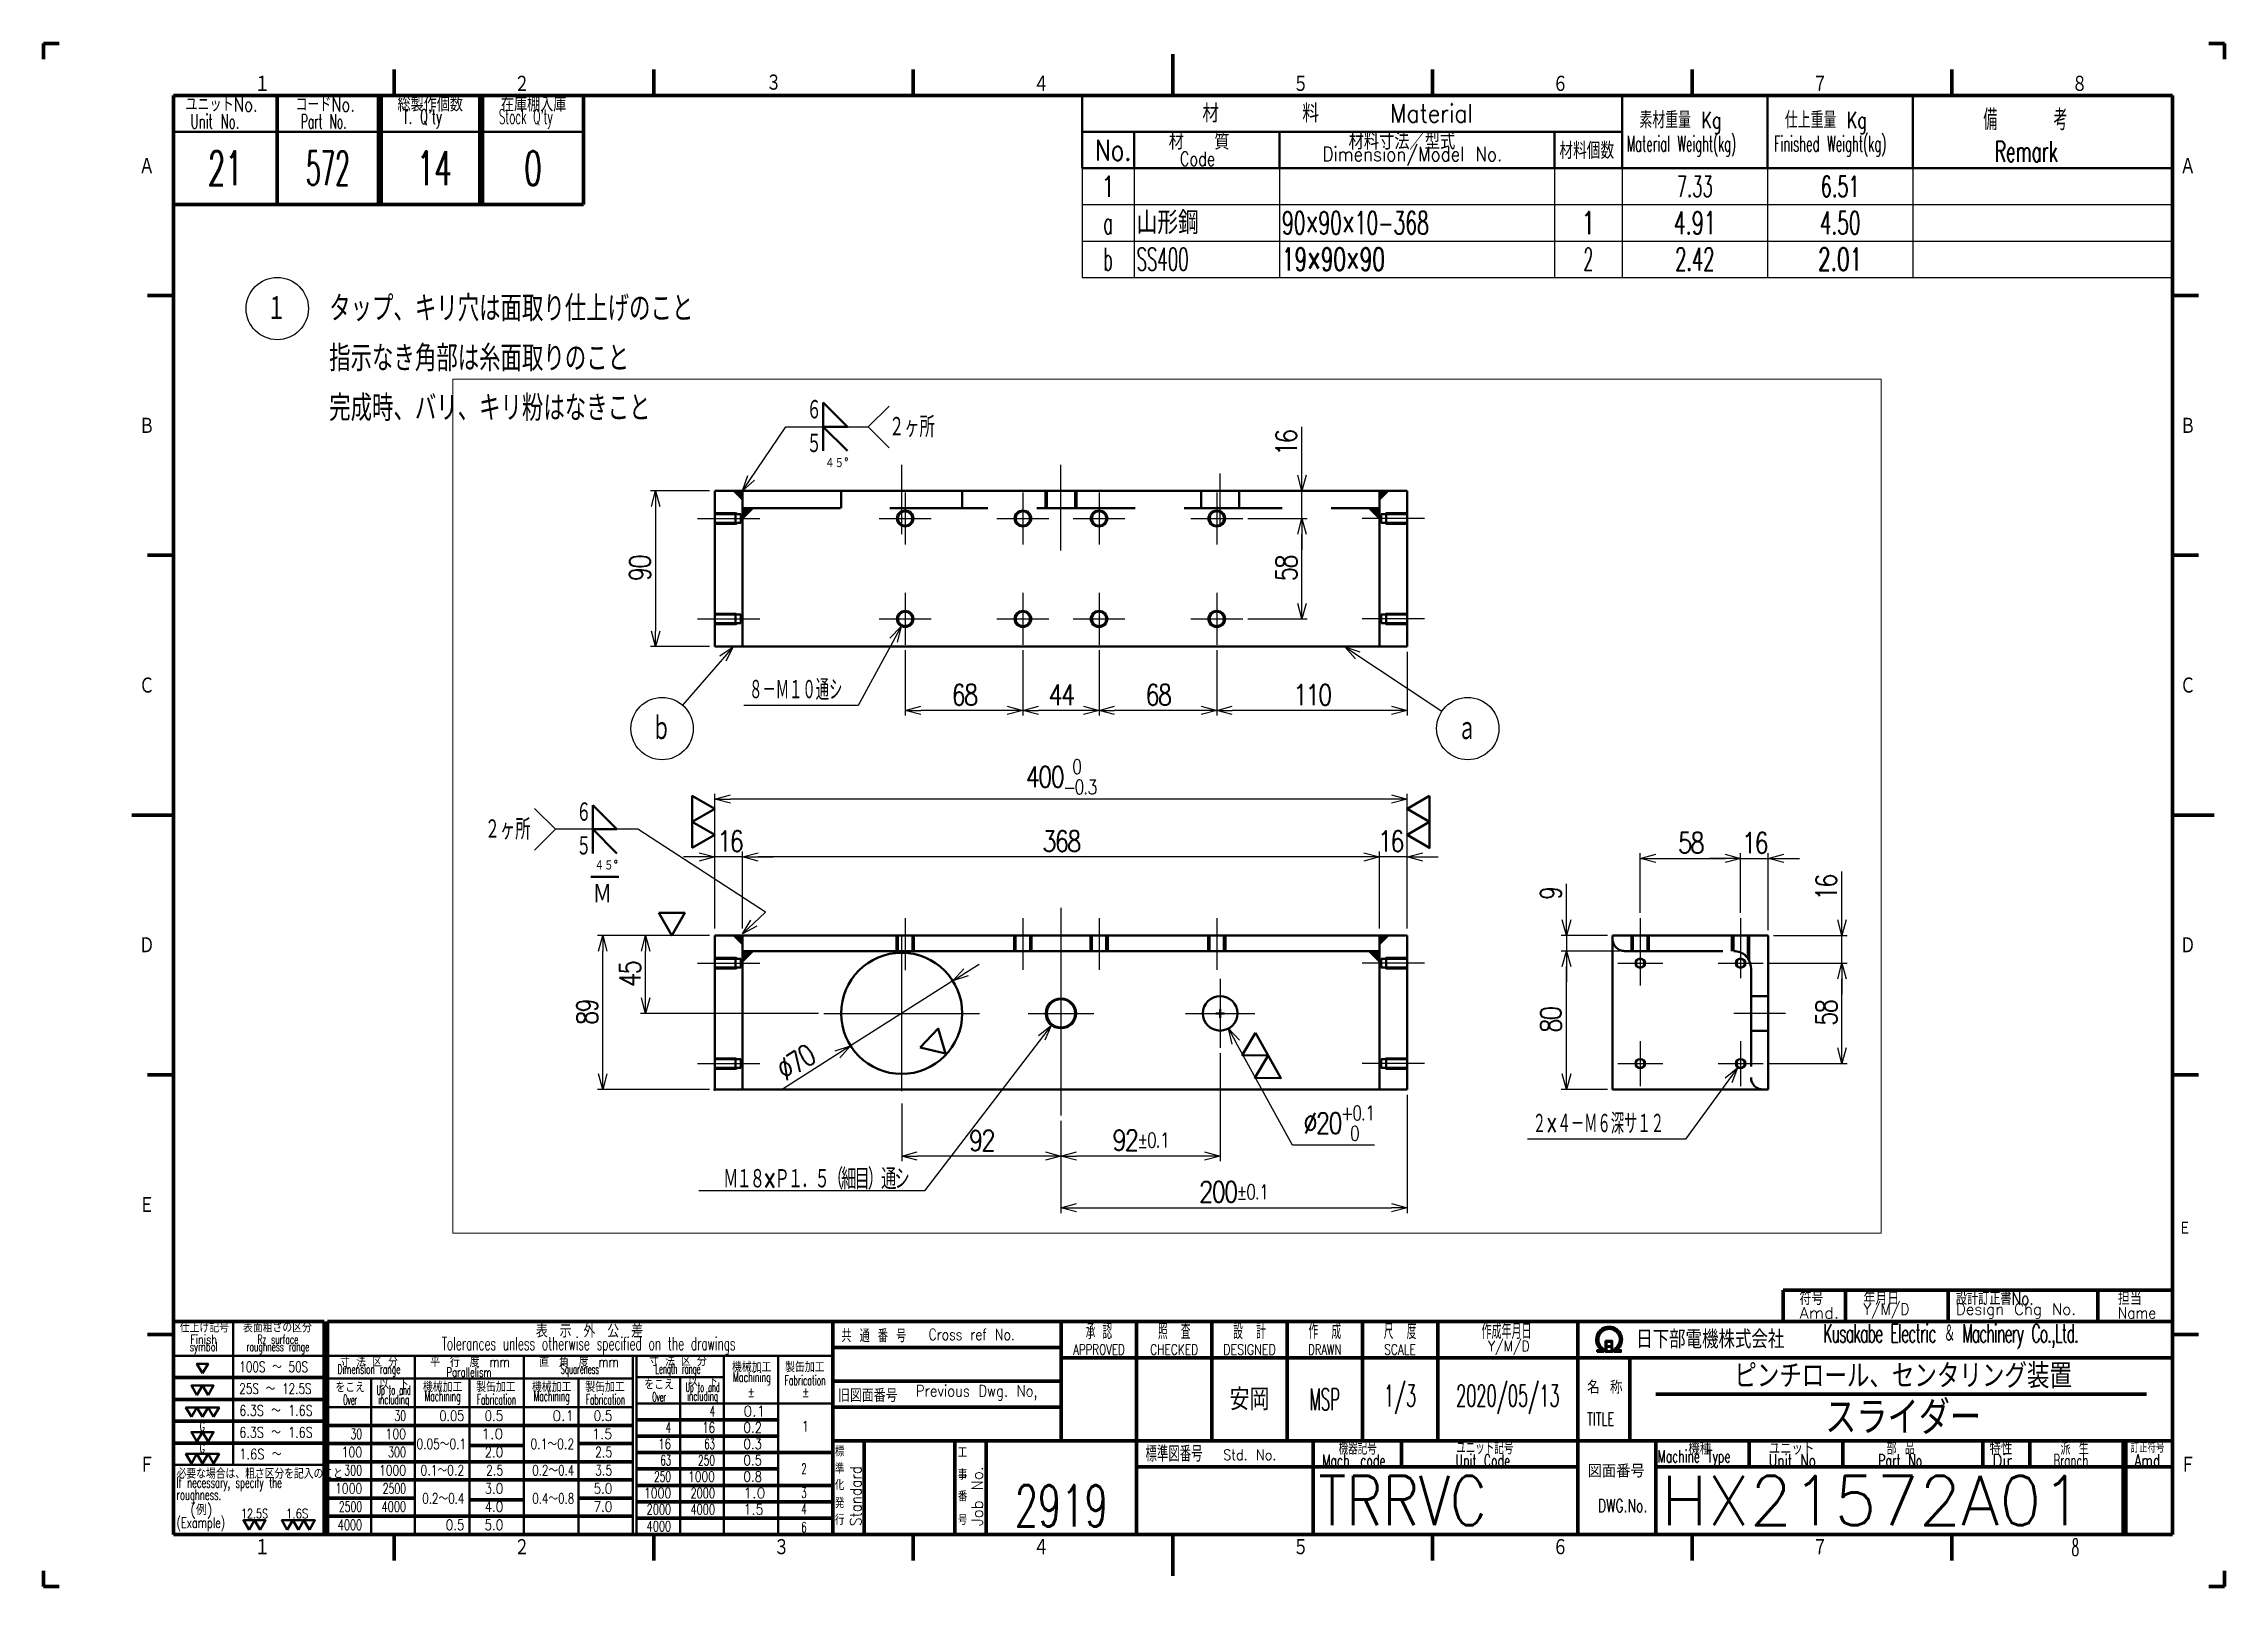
# Paper-space layout 'ICADSX Layout' of a CAD drawing. Header units: millimetres. Extents: x 0 to 420, y 0 to 297.
# The model-space entities are those that its viewports show. They can reach past a viewport. Long polylines and large blocks are cut down to what shows.
import ezdxf

# ---------------------------------------------------------------- set-up
doc = ezdxf.new("R2010")
doc.units = ezdxf.units.MM
doc.header["$LTSCALE"] = 0.496063
doc.linetypes.add('CENTER', pattern=[50.8, 31.75, -6.35, 6.35, -6.35])
doc.linetypes.add('DASHED', pattern=[19.05, 12.7, -6.35])
for name, color, linetype in [('NoLayerName_001', 7, 'Continuous'), ('NoLayerName_002', 7, 'Continuous'), ('NoLayerName_003', 7, 'Continuous')]:
    doc.layers.add(name, color=color, linetype=linetype)
doc.layers.add('VIEWPORTS', color=7, linetype='Continuous', plot=False)
doc.styles.get("Standard").update_dxf_attribs({"font": 'txt', "bigfont": 'extfont2'})
doc.dimstyles.get("Standard").update_dxf_attribs({"dimtxt": 2.5, "dimasz": 2.5, "dimexe": 1.25, "dimexo": 0.625, "dimtad": 1, "dimdec": 3, "dimzin": 0, "dimdsep": 46, "dimtxsty": 'Standard', "dimcen": 2.5, "dimadec": 0, "dimazin": 0, "dimtfac": 0.75, "dimtdec": 3, "dimtmove": 0, "dimatfit": 3, "dimfxl": 1, "dimarcsym": 0})

psp = doc.layouts.new('ICADSX Layout')

# ---------------------------------------------------------------- texts
at = {"layer": 'NoLayerName_001', "color": 2, "lineweight": 25, "ltscale": 0.333333, "char_height": 2.75, "attachment_point": 7}
for s, insert in [('\\A1;\\W0.7710;ユニットNo.', (27.29, 283.92)), ('\\A1;\\W0.7584;コードNo.', (48.52, 283.92)), ('\\A1;\\W0.8333;総製作個数', (68.16, 283.92)), ('\\A1;\\W0.8333;在庫棚入庫', (88.08, 283.92)), ('\\A1;\\W0.6000;Unit No.', (28.29, 280.64)), ('\\A1;\\W0.5455;Part No.', (49.52, 280.64)), ("\\A1;\\W0.6000;T. Q'ty", (69.16, 280.64)), ("\\A1;\\W0.5263;Stock Q'ty", (87.69, 280.64))]:
    psp.add_mtext(s, dxfattribs=dict(at, insert=insert))
at = {"layer": 'NoLayerName_001', "color": 2, "lineweight": 50, "ltscale": 0.333333}
for s, insert, char_height, attachment_point in [('\\A1;\\W0.8333;材\u3000\u3000\u3000\u3000\u3000料', (223.18, 281.82), 3.5, 7), ('\\A1;\\W0.8780;Material', (259.34, 281.82), 3.5, 7), ('\\A1;\\W0.7051;素材重量 Kg', (307.35, 279.63), 3.2, 7), ('\\A1;\\W0.7051;仕上重量 Kg', (335.35, 279.63), 3.2, 7), ('\\A1;\\W0.6081;備     考', (373.58, 280.33), 4, 7), ('\\A1;\\W0.8036;No.', (202.5, 274.5), 4, 7), ('\\A1;\\W0.8333;材\u3000\u3000質', (216.68, 276.59), 3.2, 7), ('\\A1;\\W0.8636;Dimension/Model No.', (246.26, 273.45), 2.75, 7), ('\\A1;\\W0.8333;材料寸法／型式', (251.33, 276.59), 3.2, 7), ('\\A1;\\W0.7500;材料個数', (291.92, 274.79), 3.2, 7), ('\\A1;\\W0.5361;Material Weight(kg)', (304.87, 275.25), 3, 7), ('\\A1;\\W0.5415;Finished Weight(kg)', (333.24, 275.25), 3, 7), ('\\A1;\\W0.6000;Remark', (375.77, 274.25), 4, 7), ('\\A1;\\W0.7500;Code', (218.82, 273.45), 2.75, 7), ('\\A1;\\W0.8333;符号', (338.17, 54.18), 2.5, 7), ('\\A1;\\W0.8750;Y/M/D', (350.49, 51.55), 2.2, 7), ('\\A1;\\W0.8333;年月日', (350.49, 54.18), 2.5, 7), ('\\A1;\\W0.7800;設計訂正書No.', (368.29, 54.18), 2.5, 7), ('\\A1;\\W0.8333;担当', (399.5, 54.18), 2.5, 7), ('\\A1;\\W0.8333;仕上げ記号', (30.97, 48.87), 1.75, 8), ('\\A1;\\W0.8333;表面粗さの区分', (45.03, 48.87), 1.75, 8), ('\\A1;\\W0.8333;表\u3000示\u3000外\u3000公\u3000差', (105.12, 47.88), 2.5, 8), ('\\A1;\\W0.5147;承 認', (203.25, 49.09), 3, 5), ('\\A1;\\W0.4773;照  査', (217.75, 49.09), 3, 5), ('\\A1;\\W0.4773;設  計', (232.25, 49.09), 3, 5), ('\\A1;\\W0.4773;作  成', (246.75, 49.09), 3, 5), ('\\A1;\\W0.4773;尺  度', (261.25, 49.09), 3, 5), ('\\A1;\\W0.5833;作成年月日', (276.94, 47.59), 3, 7), ('\\A1;\\W1.0500;Amd.', (338.17, 51.55), 2.2, 7), ('\\A1;\\W0.5647;\\T0.9000;Kusakabe Electric ＆ Machinery Co.,Ltd.', (342.76, 45.8), 3.5, 7), ('\\A1;\\W0.9671;Design Chg No.', (368.29, 51.55), 2.2, 7), ('\\A1;\\W0.8750;Name', (399.5, 51.55), 2.2, 7), ('\\A1;\\W0.6545;symbol', (30.82, 44.7), 1.75, 8), ('\\A1;\\W0.7714;Finish', (30.82, 46.67), 1.75, 8), ('\\A1;\\W0.6000;roughness range', (45.12, 44.7), 1.75, 8), ('\\A1;\\W0.6000;Rz surface', (45.12, 46.67), 1.75, 8), ('\\A1;\\W0.5909;Tolerances unless otherwise specified on the drawings', (104.97, 44.67), 2.5, 8), ('\\A1;\\W0.7051;共 通 番 号', (159.88, 48.25), 2.5, 5), ('\\A1;\\W0.7905;Cross ref No.', (178.74, 48.5), 2.2, 5), ('\\A1;\\W0.7200;APPROVED', (203.25, 45.59), 2, 5), ('\\A1;\\W0.7500;CHECKED', (217.75, 45.59), 2, 5), ('\\A1;\\W0.7826;DESIGNED', (232.25, 45.59), 2, 5), ('\\A1;\\W0.7031;DRAWN', (246.75, 45.59), 2, 5), ('\\A1;\\W0.7500;SCALE', (261.25, 45.59), 2, 5), ('\\A1;\\W0.8750;Y/M/D', (278.19, 44.59), 2, 7), ('\\A1;\\W0.8233;日下部電機株式会社', (306.72, 45.8), 3.5, 7), ('\\A1;\\W0.7340;100S ～ 50S', (37.69, 41.26), 2, 7), ('\\A1;\\W0.6037;Dimension range', (62.67, 40.36), 1.75, 8), ('\\A1;\\W0.7051;寸 法 区 分', (62.67, 42.21), 2, 8), ('\\A1;\\W0.7609;平\u3000行\u3000度\u3000mm', (82.11, 42.21), 2, 8), ('\\A1;\\W0.6849;Parallelism', (81.93, 40.36), 1.75, 8), ('\\A1;\\W0.7609;直\u3000角\u3000度\u3000mm', (103.11, 42.21), 2, 8), ('\\A1;\\W0.5500;Squareness', (103.26, 40.36), 1.75, 8), ('\\A1;\\W0.7051;寸 法 区 分', (122.17, 42.39), 1.9, 8), ('\\A1;\\W0.5000;Length range', (122.17, 40.31), 1.9, 8), ('\\A1;\\W0.8333;機械加工', (136.38, 41.24), 1.9, 8), ('\\A1;\\W0.8333;製缶加工', (146.61, 41.24), 1.9, 8), ('\\A1;\\W0.7353;25S ～ 12.5S', (37.69, 37.06), 2, 7), ('\\A1;\\W0.8333;をこえ', (59.04, 37.35), 1.9, 8), ('\\A1;\\W0.4500;Up to and', (67.42, 36.3), 1.8, 8), ('\\A1;\\W0.8333;以\u3000下', (67.44, 37.95), 1.9, 8), ('\\A1;\\W0.8333;機械加工', (76.85, 37.42), 1.9, 8), ('\\A1;\\W0.8333;製缶加工', (87.11, 37.42), 1.9, 8), ('\\A1;\\W0.8333;機械加工', (97.85, 37.42), 1.9, 8), ('\\A1;\\W0.8333;製缶加工', (108.11, 37.42), 1.9, 8), ('\\A1;\\W0.8333;をこえ', (118.54, 37.9), 1.9, 8), ('\\A1;\\W0.4500;Up to and', (126.92, 36.85), 1.8, 8), ('\\A1;\\W0.8333;以\u3000下', (126.94, 38.5), 1.9, 8), ('\\A1;\\W0.5870;Machining', (136.42, 38.72), 1.9, 8), ('\\A1;\\W0.8333;±', (136.27, 36.46), 1.9, 8), ('\\A1;\\W0.5690;Fabrication', (146.67, 38.72), 1.9, 8), ('\\A1;\\W0.8333;±', (146.77, 36.46), 1.9, 8), ('\\A1;\\W0.8333;旧図面番号', (153, 35.5), 2.5, 7), ('\\A1;\\W0.8407;Previous Dwg. No,', (168.01, 35.8), 2.2, 7), ('\\A1;\\W0.8824;名 称', (297.26, 37.07), 2.5, 7), ('\\A1;\\W0.7867;6.3S ～ 1.6S', (37.69, 32.86), 2, 7), ('\\A1;\\W0.4500;Over', (59.04, 34.92), 2, 8), ('\\A1;\\W0.5651;including', (67.44, 34.48), 1.8, 8), ('\\A1;\\W0.6545;30', (69.8, 31.85), 2, 9), ('\\A1;\\W0.5283;Machining', (76.85, 34.99), 2, 8), ('\\A1;\\W0.8000;0.05', (81.02, 31.85), 2, 9), ('\\A1;\\W0.5121;Fabrication', (87.22, 34.99), 2, 8), ('\\A1;\\W0.8308;0.5', (88.51, 31.85), 2, 9), ('\\A1;\\W0.5283;Machining', (97.85, 34.99), 2, 8), ('\\A1;\\W0.9818;0.1', (102.19, 31.85), 2, 9), ('\\A1;\\W0.5121;Fabrication', (108.22, 34.99), 2, 8), ('\\A1;\\W0.8308;0.5', (109.51, 31.85), 2, 9), ('\\A1;\\W0.4500;Over', (118.54, 35.57), 1.8, 8), ('\\A1;\\W0.5651;including', (126.94, 35.13), 1.8, 8), ('\\A1;\\W0.6000;4', (129.3, 32.73), 2, 9), ('\\A1;\\W0.9818;0.1', (134.79, 32.73), 2, 7), ('\\A1;\\W0.6000;G', (31.04, 29.89), 1.8, 9), ('\\A1;\\W0.7867;6.3S ～ 1.6S', (37.69, 28.66), 2, 7), ('\\A1;\\W0.6545;30', (61.35, 28.35), 2, 9), ('\\A1;\\W0.7714;100', (69.8, 28.35), 2, 9), ('\\A1;\\W0.9818;1.0', (88.51, 28.35), 2, 9), ('\\A1;\\W0.9000;1.5', (109.51, 28.35), 2, 9), ('\\A1;\\W0.6000;4', (120.85, 29.58), 2, 9), ('\\A1;\\W0.7200;16', (129.3, 29.58), 2, 9), ('\\A1;\\W0.8308;0.2', (134.79, 29.58), 2, 7), ('\\A1;\\W0.9000;1', (145.92, 29.81), 2, 7), ('\\A1;\\W0.6429;TITLE', (297.26, 30.99), 2.5, 7), ('\\A1;\\W0.6000;G', (31.04, 25.69), 1.8, 9), ('\\A1;\\W0.8065;1.6S ～ ', (37.69, 24.46), 2, 7), ('\\A1;\\W0.7714;100', (61.35, 24.85), 2, 9), ('\\A1;\\W0.6750;300', (69.8, 24.85), 2, 9), ('\\A1;\\W0.7459;0.05～0.1', (81.36, 26.42), 2, 9), ('\\A1;\\W0.8308;2.0', (88.51, 24.85), 2, 9), ('\\A1;\\W0.7692;0.1～0.2', (102.19, 26.42), 2, 9), ('\\A1;\\W0.7714;2.5', (109.51, 24.85), 2, 9), ('\\A1;\\W0.7200;16', (120.85, 26.43), 2, 9), ('\\A1;\\W0.6000;63', (120.85, 23.28), 2, 9), ('\\A1;\\W0.6353;250', (129.3, 23.28), 2, 9), ('\\A1;\\W0.6000;63', (129.3, 26.43), 2, 9), ('\\A1;\\W0.8308;0.3', (134.79, 26.43), 2, 7), ('\\A1;\\W0.8308;0.5', (134.79, 23.28), 2, 7), ('\\A1;\\W0.8333;標', (152.39, 25.01), 2, 7), ('\\A1;\\W0.8333;工', (176.06, 24.81), 2, 7), ('\\A1;\\W0.6667;標準図番号', (212.21, 24.02), 3, 7), ('\\A1;\\W0.9000;Std. No.', (227.18, 24.32), 2, 7), ('\\A1;\\W0.6429;Mach. code', (246.24, 23.01), 2.4, 7), ('\\A1;\\W0.6667;機器記号', (249.42, 25.34), 2.5, 7), ('\\A1;\\W0.6480;Unit Code', (271.9, 23.01), 2.4, 7), ('\\A1;\\W0.6667;ユニット記号', (272.06, 25.43), 2.5, 7), ('\\A1;\\W0.6353;Machine Type', (310.83, 23.03), 2.4, 7), ('\\A1;\\W0.8333;機種', (316.76, 25.34), 2.4, 7), ('\\A1;\\W0.8333;ユニット', (332.24, 25.34), 2.4, 7), ('\\A1;\\W0.7200;Unit No.', (332.25, 23.03), 2.4, 7), ('\\A1;\\W0.6545;Part No.', (353.3, 23.03), 2.4, 7), ('\\A1;\\W0.7353;部 品', (354.93, 25.34), 2.4, 7), ('\\A1;\\W0.8333;特性', (374.77, 25.34), 2.4, 7), ('\\A1;\\W0.9000;Dir.', (375.3, 23.03), 2.4, 7), ('\\A1;\\W0.6000;Branch', (387.07, 23.03), 2.4, 7), ('\\A1;\\W0.7353;派 生', (388.43, 25.34), 2.4, 7), ('\\A1;\\W0.5833;訂正符号', (401.94, 25.74), 2, 7), ('\\A1;\\W0.7200;Amd.', (402.67, 23.03), 2.4, 7), ('\\A1;\\W0.7083;必要な場合は、粗さ区分を記入のこと', (25.61, 20.72), 1.9, 7), ('\\A1;\\W0.5851;If necessary, specify the', (25.61, 18.32), 2, 7), ('\\A1;\\W0.6750;300', (61.35, 21.35), 2, 9), ('\\A1;\\W0.7579;1000', (69.8, 21.35), 2, 9), ('\\A1;\\W0.7692;0.1～0.2', (81.02, 21.35), 2, 9), ('\\A1;\\W0.7714;2.5', (88.51, 21.35), 2, 9), ('\\A1;\\W0.7229;0.2～0.4', (102.19, 21.35), 2, 9), ('\\A1;\\W0.7714;3.5', (109.51, 21.35), 2, 9), ('\\A1;\\W0.6353;250', (120.85, 20.13), 2, 9), ('\\A1;\\W0.7579;1000', (129.3, 20.13), 2, 9), ('\\A1;\\W0.8308;0.8', (134.79, 20.13), 2, 7), ('\\A1;\\W0.6000;2', (145.92, 21.65), 2, 7), ('\\A1;\\W0.8333;準', (152.39, 21.69), 2, 7), ('\\A1;\\W0.8333;事', (176.06, 20.51), 2, 7), ('\\A1;図面番号', (297.36, 20.95), 2.5, 7), ('\\A1;\\W0.5893;roughness.', (25.61, 15.99), 2, 7), ('\\A1;\\W0.7579;1000', (61.35, 17.85), 2, 9), ('\\A1;\\W0.6545;2500', (69.8, 17.85), 2, 9), ('\\A1;\\W0.7229;0.2～0.4', (81.02, 15.93), 2, 9), ('\\A1;\\W0.8308;3.0', (88.51, 17.85), 2, 9), ('\\A1;\\W0.7229;0.4～0.8', (102.19, 15.93), 2, 9), ('\\A1;\\W0.8308;5.0', (109.51, 17.85), 2, 9), ('\\A1;\\W0.7579;1000', (120.85, 16.98), 2, 9), ('\\A1;\\W0.6857;2000', (129.3, 16.98), 2, 9), ('\\A1;\\W0.9818;1.0', (134.79, 16.98), 2, 7), ('\\A1;\\W0.6000;3', (145.92, 17.04), 2, 7), ('\\A1;\\W0.8333;化', (152.39, 18.53), 2, 7), ('\\A1;\\W0.8333;発', (152.39, 15.05), 2, 7), ('\\A1;\\W0.8333;番', (176.06, 16.34), 2, 7), ('\\A1;\\W0.6894;(Example)', (25.61, 10.6), 2, 7), ('\\A1;\\W0.9474;(例)', (28.2, 13.08), 2, 7), ('\\A1;\\W0.7500;12.5S', (38.03, 13.1), 1.8, 7), ('\\A1;\\W0.8000;1.6S', (46.68, 13.1), 1.8, 7), ('\\A1;\\W0.6857;4000', (61.35, 10.85), 2, 9), ('\\A1;\\W0.6545;2500', (61.35, 14.35), 2, 9), ('\\A1;\\W0.6857;4000', (69.8, 14.35), 2, 9), ('\\A1;\\W0.8308;0.5', (81.02, 10.85), 2, 9), ('\\A1;\\W0.8308;4.0', (88.51, 14.35), 2, 9), ('\\A1;\\W0.8308;5.0', (88.51, 10.85), 2, 9), ('\\A1;\\W0.8308;7.0', (109.51, 14.35), 2, 9), ('\\A1;\\W0.6857;2000', (120.85, 13.83), 2, 9), ('\\A1;\\W0.6857;4000', (129.3, 13.83), 2, 9), ('\\A1;\\W0.9000;1.5', (134.79, 13.83), 2, 7), ('\\A1;\\W0.6000;4', (145.92, 13.89), 2, 7), ('\\A1;\\W0.8333;行', (152.39, 11.82), 2, 7), ('\\A1;\\W0.8333;号', (176.06, 11.82), 2, 7), ('\\A1;\\W0.7000;DWG.No.', (304.11, 15.54), 2.5, 5), ('\\A1;\\W0.6857;4000', (120.85, 10.58), 2, 9), ('\\A1;\\W0.6000;6', (145.92, 10.39), 2, 7)]:
    psp.add_mtext(s, dxfattribs=dict(at, insert=insert, char_height=char_height, attachment_point=attachment_point))
at = {"layer": 'NoLayerName_001', "color": 2, "lineweight": 50, "ltscale": 0.333333, "char_height": 2.2, "attachment_point": 7, "rotation": 90}
for s, insert in [('\\A1;\\W0.8750;Standard', (157.52, 11.63)), ('\\A1;\\W0.9671;Job No.', (180.91, 11.63))]:
    psp.add_mtext(s, dxfattribs=dict(at, insert=insert))
at = {"layer": 'NoLayerName_002', "color": 2, "lineweight": 100, "ltscale": 0.333333, "char_height": 5, "attachment_point": 7}
for s, insert in [('\\A1;\\W0.7500;タップ、キリ穴は面取り仕上げのこと', (55, 243.5)), ('\\A1;\\W0.7500;指示なき角部は糸面取りのこと', (55, 233.9)), ('\\A1;\\W0.7500;完成時、バリ、キリ粉はなきこと', (55, 224.3))]:
    psp.add_mtext(s, dxfattribs=dict(at, insert=insert))
at = {"layer": 'NoLayerName_003', "color": 7, "lineweight": 100, "ltscale": 0.333333}
for s, insert, char_height, attachment_point in [('\\A1;\\W0.8333;１', (40.6, 287.58), 3.3108, 7), ('\\A1;\\W0.8333;２', (90.6, 287.58), 3.3108, 7), ('\\A1;\\W0.8333;３', (140.6, 289.47), 3.3108, 5), ('\\A1;\\W0.8333;４', (190.6, 287.58), 3.3108, 7), ('\\A1;\\W0.8333;５', (240.6, 287.58), 3.3108, 7), ('\\A1;\\W0.8333;６', (290.6, 287.58), 3.3108, 7), ('\\A1;\\W0.8333;７', (340.6, 287.58), 3.3108, 7), ('\\A1;\\W0.8333;８', (390.6, 287.58), 3.3108, 7), ('\\A1;\\W0.8333;Ａ', (18.36, 271.74), 3.3108, 7), ('\\A1;\\W0.8333;Ａ', (411.44, 271.74), 3.3108, 7), ('\\A1;\\W0.8333;Ｂ', (18.36, 221.74), 3.3108, 7), ('\\A1;\\W0.8333;Ｂ', (411.44, 221.74), 3.3108, 7), ('\\A1;\\W0.8333;Ｃ', (18.36, 171.74), 3.3108, 7), ('\\A1;\\W0.8333;Ｃ', (411.44, 171.74), 3.3108, 7), ('\\A1;\\W0.8333;Ｄ', (18.36, 121.74), 3.3108, 7), ('\\A1;\\W0.8333;Ｄ', (411.44, 121.74), 3.3108, 7), ('\\A1;\\W0.8333;Ｅ', (18.36, 71.74), 3.3108, 7), ('\\A1;\\W0.8333;Ｅ', (411.15, 67.64), 2.6486, 7), ('\\A1;\\W0.8333;Ｆ', (18.36, 21.74), 3.3108, 7), ('\\A1;\\W0.8333;Ｆ', (411.44, 21.74), 3.3108, 7), ('\\A1;\\W0.8333;１', (40.6, 5.87), 3.3108, 7), ('\\A1;\\W0.8333;２', (90.6, 5.87), 3.3108, 7), ('\\A1;\\W0.8333;３', (140.6, 5.87), 3.3108, 7), ('\\A1;\\W0.8333;４', (190.6, 5.87), 3.3108, 7), ('\\A1;\\W0.8333;５', (240.6, 5.87), 3.3108, 7), ('\\A1;\\W0.8333;６', (290.6, 5.87), 3.3108, 7), ('\\A1;\\W0.8333;７', (340.6, 5.87), 3.3108, 7), ('\\A1;\\W0.5000;8', (390.6, 5.87), 3.3108, 7)]:
    psp.add_mtext(s, dxfattribs=dict(at, insert=insert, char_height=char_height, attachment_point=attachment_point))

msp = doc.modelspace()

# ---------------------------------------------------------------- texts
at = {"layer": 'NoLayerName_001', "color": 2, "linetype": 'Continuous', "lineweight": 50, "insert": (111.5447, -57.8765), "char_height": 12, "attachment_point": 9, "line_spacing_factor": 0.75}
msp.add_mtext('\\A1;\\W0.6667;\\T0.8750;Ｍ１８×Ｐ１．５（細目）通シ', dxfattribs=at)

# ---------------------------------------------------------------- blocks, each defined once
blk = doc.blocks.new('JZB_0001')
at = {"layer": 'NoLayerName_001', "color": 21, "linetype": 'Continuous', "lineweight": 25}
for p, q in [((0, 7), (0, 0)), ((10, 7), (10, 0)), ((38, 7), (38, 0)), ((91, 7), (91, 0)), ((104, 7), (104, 0)), ((132, 7), (132, 0)), ((160, 7), (160, 0)), ((0, 0), (10, 0)), ((10, 0), (38, 0)), ((38, 0), (91, 0)), ((91, 0), (104, 0)), ((104, 0), (132, 0)), ((132, 0), (160, 0)), ((160, 0), (210, 0))]:
    blk.add_line(p, q, dxfattribs=at)
at = {"layer": 'NoLayerName_001', "color": 2, "lineweight": 50, "char_height": 4, "attachment_point": 5}
for s, insert in [('\\A1;\\W0.7500;1', (5, 3.5)), ('\\A1;\\W0.5769;7.33 ', (118, 3.5)), ('\\A1;\\W0.6250;6.51 ', (146, 3.5))]:
    blk.add_mtext(s, dxfattribs=dict(at, insert=insert))
blk = doc.blocks.new('JZB_0002')
at = {"layer": 'NoLayerName_001', "color": 21, "linetype": 'Continuous', "lineweight": 25}
for p, q in [((0, 7), (0, 0)), ((10, 7), (10, 0)), ((38, 7), (38, 0)), ((91, 7), (91, 0)), ((104, 7), (104, 0)), ((132, 7), (132, 0)), ((160, 7), (160, 0)), ((0, 0), (10, 0)), ((10, 0), (38, 0)), ((38, 0), (91, 0)), ((91, 0), (104, 0)), ((104, 0), (132, 0)), ((132, 0), (160, 0)), ((160, 0), (210, 0))]:
    blk.add_line(p, q, dxfattribs=at)
at = {"layer": 'NoLayerName_001', "color": 2, "lineweight": 50, "char_height": 4.36}
for s, insert, attachment_point in [('\\A1;\\W0.5000;a', (5, 3.5), 5), ('\\A1;\\W0.8333;山形鋼', (10.5, 3.5), 4), ('\\A1;\\W0.6052;90×90×10-368', (38.5, 3.5), 4), ('\\A1;\\W0.7500;1', (97.5, 3.5), 5), ('\\A1;\\W0.6250;4.91 ', (118, 3.5), 5), ('\\A1;\\W0.6000;4.50 ', (146, 3.5), 5)]:
    blk.add_mtext(s, dxfattribs=dict(at, insert=insert, attachment_point=attachment_point))
blk = doc.blocks.new('JZB_0003')
at = {"layer": 'NoLayerName_001', "color": 21, "linetype": 'Continuous', "lineweight": 25}
for p, q in [((0, 7), (0, 0)), ((10, 7), (10, 0)), ((38, 7), (38, 0)), ((91, 7), (91, 0)), ((104, 7), (104, 0)), ((132, 7), (132, 0)), ((160, 7), (160, 0)), ((0, 0), (10, 0)), ((10, 0), (38, 0)), ((38, 0), (91, 0)), ((91, 0), (104, 0)), ((104, 0), (132, 0)), ((132, 0), (160, 0)), ((160, 0), (210, 0))]:
    blk.add_line(p, q, dxfattribs=at)
at = {"layer": 'NoLayerName_001', "color": 2, "lineweight": 50, "char_height": 4.36}
for s, insert, attachment_point in [('\\A1;\\W0.5000;b', (5, 3.5), 5), ('\\A1;\\W0.5357;SS400', (10.5, 3.5), 4), ('\\A1;\\W0.6466;19×90×90', (38.5, 3.5), 4), ('\\A1;\\W0.5000;2', (97.5, 3.5), 5), ('\\A1;\\W0.5769;2.42 ', (118, 3.5), 5), ('\\A1;\\W0.6522;2.01 ', (146, 3.5), 5)]:
    blk.add_mtext(s, dxfattribs=dict(at, insert=insert, attachment_point=attachment_point))
blk = doc.blocks.new('JZB_0004')
at = {"layer": 'NoLayerName_001', "color": 2, "lineweight": 50, "attachment_point": 5}
for s, insert, char_height in [('\\A1;\\W0.8333;ピンチロール、センタリング装置', (171.73, 29), 4.73), ('\\A1;\\W0.8333;安岡', (45.85, 24.5), 4.18), ('\\A1;\\W0.5000;MSP', (60.35, 24.5), 4.18), ('\\A1;\\W0.5625;1/3', (74.85, 24.5), 4.18), ('\\A1;\\W0.5455;2020/05/13', (95.6, 24.5), 4.18), ('\\A1;\\W0.8333;スライダー', (171.73, 21), 6.55)]:
    blk.add_mtext(s, dxfattribs=dict(at, insert=insert, char_height=char_height))
at = {"layer": 'NoLayerName_001', "color": 7, "lineweight": 50}
for s, insert, char_height, attachment_point in [('\\A1;\\W0.8203;TRRVC', (59.1, 5), 9.5, 4), ('\\A1;HX21572A01', (125.1, 5), 9.5, 4), ('\\A1;\\W0.6545;2919', (9.6, 0), 8, 8)]:
    blk.add_mtext(s, dxfattribs=dict(at, insert=insert, char_height=char_height, attachment_point=attachment_point))
blk = doc.blocks.new('JZB_0005')
at = {"layer": 'NoLayerName_001', "color": 2, "lineweight": 50, "char_height": 6.55, "attachment_point": 5}
for s, insert in [('\\A1;\\W0.6000;21', (3.27, 3.27)), ('\\A1;\\W0.5000;572', (23.02, 3.27)), ('\\A1;\\W0.6000;14', (43.52, 3.27)), ('\\A1;\\W0.6000;0', (62.52, 3.27))]:
    blk.add_mtext(s, dxfattribs=dict(at, insert=insert))
blk = doc.blocks.new('DIM_0001')
at = {"layer": 'NoLayerName_001', "color": 3, "linetype": 'Continuous', "lineweight": 25}
blk.add_circle((6, 6), 6, dxfattribs=at)
at = {"layer": 'NoLayerName_001', "color": 2, "linetype": 'Continuous', "lineweight": 50, "width": 0.666667}
blk.add_text('１', height=5, dxfattribs=at).set_placement((4, 3.5))
blk = doc.blocks.new('_OPEN30')
at = {"color": 0, "linetype": 'ByBlock', "lineweight": -2}
for p, q in [((-1, 0.267949), (0, 0)), ((0, 0), (-1, -0.267949)), ((0, 0), (-1, 0))]:
    blk.add_line(p, q, dxfattribs=at)
blk = doc.blocks.new('*D65')
at = {"layer": 'Defpoints', "color": 0}
for p in [(16, 134.4), (16, 90), (384, 90)]:
    blk.add_point(p, dxfattribs=at)
at = {"layer": 'NoLayerName_001', "color": 0, "linetype": 'Continuous', "lineweight": 25}
for p, q in [((16, 93), (16, 137.4)), ((375, 134.4), (25, 134.4)), ((384, 93), (384, 137.4))]:
    blk.add_line(p, q, dxfattribs=at)
at = {"layer": 'NoLayerName_001', "color": 0, "lineweight": 25, "xscale": 9, "yscale": 9, "zscale": 9}
for p, rotation in [((16, 134.4), 180), ((384, 134.4), 360)]:
    blk.add_blockref('_OPEN30', p, dxfattribs=dict(at, rotation=rotation))
at = {"layer": 'NoLayerName_001', "color": 2, "lineweight": 50, "insert": (200, 143.4), "char_height": 12, "attachment_point": 5}
blk.add_mtext('\\W0.8000;\\T0.8750;368', dxfattribs=at)
blk = doc.blocks.new('SX_FinishSymbol_1')
at = {"color": 0, "linetype": 'ByBlock', "lineweight": -2}
blk.add_lwpolyline([(-0.5, 0.866), (0, 0), (0.5, 0.866)], close=True, dxfattribs=at)
blk = doc.blocks.new('SX_FinishSymbol_2')
at = {"color": 0, "linetype": 'ByBlock', "lineweight": -2}
for points in [[(-1, 0.866), (-0.5, 0), (0, 0.866)], [(0, 0.866), (0.5, 0), (1, 0.866)]]:
    blk.add_lwpolyline(points, close=True, dxfattribs=at)
blk = doc.blocks.new('*D68')
at = {"layer": 'Defpoints', "color": 0}
for p in [(384, 134.4), (384, 90), (400, 90)]:
    blk.add_point(p, dxfattribs=at)
at = {"layer": 'NoLayerName_001', "color": 0, "linetype": 'Continuous', "lineweight": 25}
for p, q in [((375, 134.4), (366, 134.4)), ((384, 93), (384, 137.4)), ((400, 134.4), (384, 134.4)), ((400, 93), (400, 137.4)), ((409, 134.4), (418, 134.4))]:
    blk.add_line(p, q, dxfattribs=at)
at = {"layer": 'NoLayerName_001', "color": 0, "lineweight": 25, "xscale": 9, "yscale": 9, "zscale": 9}
blk.add_blockref('_OPEN30', (384, 134.4), dxfattribs=at)
at = {"layer": 'NoLayerName_001', "color": 0, "lineweight": 25, "xscale": 9, "yscale": 9, "zscale": 9, "rotation": 180}
blk.add_blockref('_OPEN30', (400, 134.4), dxfattribs=at)
at = {"layer": 'NoLayerName_001', "color": 2, "lineweight": 50, "insert": (390.3, 143.4), "char_height": 12, "attachment_point": 5}
blk.add_mtext('\\W0.8000;\\T0.8750;16', dxfattribs=at)
blk = doc.blocks.new('*D69')
at = {"layer": 'Defpoints', "color": 0}
for p in [(0, 134.4), (0, 90), (16, 90)]:
    blk.add_point(p, dxfattribs=at)
at = {"layer": 'NoLayerName_001', "color": 0, "linetype": 'Continuous', "lineweight": 25}
for p, q in [((-9, 134.4), (-18, 134.4)), ((0, 93), (0, 137.4)), ((16, 134.4), (0, 134.4)), ((16, 93), (16, 137.4)), ((25, 134.4), (34, 134.4))]:
    blk.add_line(p, q, dxfattribs=at)
at = {"layer": 'NoLayerName_001', "color": 0, "lineweight": 25, "xscale": 9, "yscale": 9, "zscale": 9}
blk.add_blockref('_OPEN30', (0, 134.4), dxfattribs=at)
at = {"layer": 'NoLayerName_001', "color": 0, "lineweight": 25, "xscale": 9, "yscale": 9, "zscale": 9, "rotation": 180}
blk.add_blockref('_OPEN30', (16, 134.4), dxfattribs=at)
at = {"layer": 'NoLayerName_001', "color": 2, "lineweight": 50, "insert": (8.6, 143.4), "char_height": 12, "attachment_point": 5}
blk.add_mtext('\\W0.8000;\\T0.8750;16', dxfattribs=at)
blk = doc.blocks.new('*D70')
at = {"layer": 'Defpoints', "color": 0}
for p in [(0, 167.8), (0, 90), (400, 90)]:
    blk.add_point(p, dxfattribs=at)
at = {"layer": 'NoLayerName_001', "color": 0, "linetype": 'Continuous', "lineweight": 25}
for p, q in [((0, 93), (0, 170.8)), ((391, 167.8), (9, 167.8)), ((400, 93), (400, 170.8))]:
    blk.add_line(p, q, dxfattribs=at)
at = {"layer": 'NoLayerName_001', "color": 0, "lineweight": 25, "xscale": 9, "yscale": 9, "zscale": 9}
for p, rotation in [((0, 167.8), 180), ((400, 167.8), 360)]:
    blk.add_blockref('_OPEN30', p, dxfattribs=dict(at, rotation=rotation))
at = {"layer": 'NoLayerName_001', "color": 2, "lineweight": 50, "insert": (200, 180.6), "char_height": 12, "attachment_point": 5}
blk.add_mtext('\\A1;\\W0.8000;\\T0.8750;400{\\H8.400000;\\S 0^ -0.3;}', dxfattribs=at)
blk = doc.blocks.new('*D71')
at = {"layer": 'Defpoints', "color": 0}
for p in [(-64.7, 89), (0, 89), (0, 0)]:
    blk.add_point(p, dxfattribs=at)
at = {"layer": 'NoLayerName_001', "color": 0, "linetype": 'Continuous', "lineweight": 25}
for p, q in [((-3, 89), (-67.7, 89)), ((-64.7, 9), (-64.7, 80)), ((-3, 0), (-67.7, 0))]:
    blk.add_line(p, q, dxfattribs=at)
at = {"layer": 'NoLayerName_001', "color": 0, "lineweight": 25, "xscale": 9, "yscale": 9, "zscale": 9}
for p, rotation in [((-64.7, 89), 90), ((-64.7, 0), 270)]:
    blk.add_blockref('_OPEN30', p, dxfattribs=dict(at, rotation=rotation))
at = {"layer": 'NoLayerName_001', "color": 2, "lineweight": 50, "insert": (-73.7, 44.5), "char_height": 12, "attachment_point": 5, "rotation": 90}
blk.add_mtext('\\W0.8000;\\T0.8750;89', dxfattribs=at)
blk = doc.blocks.new('*D72')
at = {"layer": 'Defpoints', "color": 0}
for p in [(-40, 89), (0, 89), (63, 44)]:
    blk.add_point(p, dxfattribs=at)
at = {"layer": 'NoLayerName_001', "color": 0, "linetype": 'Continuous', "lineweight": 25}
for p, q in [((-3, 89), (-43, 89)), ((-40, 53), (-40, 80)), ((60, 44), (-43, 44))]:
    blk.add_line(p, q, dxfattribs=at)
at = {"layer": 'NoLayerName_001', "color": 0, "lineweight": 25, "xscale": 9, "yscale": 9, "zscale": 9}
for p, rotation in [((-40, 89), 90), ((-40, 44), 270)]:
    blk.add_blockref('_OPEN30', p, dxfattribs=dict(at, rotation=rotation))
at = {"layer": 'NoLayerName_001', "color": 2, "lineweight": 50, "insert": (-49, 66.5), "char_height": 12, "attachment_point": 5, "rotation": 90}
blk.add_mtext('\\W0.8000;\\T0.8750;45', dxfattribs=at)
blk = doc.blocks.new('*D73')
at = {"layer": 'Defpoints', "color": 0}
for p in [(137.5, 62.8), (78.5, 25.2)]:
    blk.add_point(p, dxfattribs=at)
at = {"layer": 'NoLayerName_001', "color": 0, "linetype": 'Continuous', "lineweight": 25}
for p, q in [((145.1, 67.6), (152.7, 72.4)), ((137.5, 62.8), (78.5, 25.2)), ((70.9, 20.4), (39.6, 0.5))]:
    blk.add_line(p, q, dxfattribs=at)
at = {"layer": 'NoLayerName_001', "color": 0, "lineweight": 25, "xscale": 9, "yscale": 9, "zscale": 9}
for p, rotation in [((137.5, 62.8), 212.4502629233229), ((78.5, 25.2), 32.4502629233229)]:
    blk.add_blockref('_OPEN30', p, dxfattribs=dict(at, rotation=rotation))
at = {"layer": 'NoLayerName_001', "color": 2, "lineweight": 50, "insert": (46.6, 15.6), "char_height": 12, "attachment_point": 5, "rotation": 32.4503}
blk.add_mtext('\\W0.8000;\\T0.8750;%%c70', dxfattribs=at)
blk = doc.blocks.new('*D74')
at = {"layer": 'Defpoints', "color": 0}
for p in [(108, -5), (200, -15), (108, -38.4)]:
    blk.add_point(p, dxfattribs=at)
at = {"layer": 'NoLayerName_001', "color": 0, "linetype": 'Continuous', "lineweight": 25}
for p, q in [((108, -8), (108, -41.4)), ((200, -18), (200, -41.4)), ((191, -38.4), (117, -38.4))]:
    blk.add_line(p, q, dxfattribs=at)
at = {"layer": 'NoLayerName_001', "color": 0, "lineweight": 25, "xscale": 9, "yscale": 9, "zscale": 9}
for p, rotation in [((108, -38.4), 180), ((200, -38.4), 360)]:
    blk.add_blockref('_OPEN30', p, dxfattribs=dict(at, rotation=rotation))
at = {"layer": 'NoLayerName_001', "color": 2, "lineweight": 50, "insert": (154, -29.4), "char_height": 12, "attachment_point": 5}
blk.add_mtext('\\W0.8000;\\T0.8750;92', dxfattribs=at)
blk = doc.blocks.new('*D75')
at = {"layer": 'Defpoints', "color": 0}
for p in [(292, 24), (200, -15), (200, -38.4)]:
    blk.add_point(p, dxfattribs=at)
at = {"layer": 'NoLayerName_001', "color": 0, "linetype": 'Continuous', "lineweight": 25}
for p, q in [((292, 21), (292, -41.4)), ((200, -18), (200, -41.4)), ((283, -38.4), (209, -38.4))]:
    blk.add_line(p, q, dxfattribs=at)
at = {"layer": 'NoLayerName_001', "color": 0, "lineweight": 25, "xscale": 9, "yscale": 9, "zscale": 9}
for p, rotation in [((200, -38.4), 180), ((292, -38.4), 360)]:
    blk.add_blockref('_OPEN30', p, dxfattribs=dict(at, rotation=rotation))
at = {"layer": 'NoLayerName_001', "color": 2, "lineweight": 50, "insert": (246, -29.2), "char_height": 12, "attachment_point": 5}
blk.add_mtext('\\A1;\\W0.8000;\\T0.8750;92{\\H8.400000;%%p0.1}', dxfattribs=at)
blk = doc.blocks.new('*D76')
at = {"layer": 'Defpoints', "color": 0}
for p in [(400, 0), (200, -15), (400, -68.3)]:
    blk.add_point(p, dxfattribs=at)
at = {"layer": 'NoLayerName_001', "color": 0, "linetype": 'Continuous', "lineweight": 25}
for p, q in [((400, -3), (400, -71.3)), ((200, -18), (200, -71.3)), ((209, -68.3), (391, -68.3))]:
    blk.add_line(p, q, dxfattribs=at)
at = {"layer": 'NoLayerName_001', "color": 0, "lineweight": 25, "xscale": 9, "yscale": 9, "zscale": 9, "rotation": 180}
blk.add_blockref('_OPEN30', (200, -68.3), dxfattribs=at)
at = {"layer": 'NoLayerName_001', "color": 0, "lineweight": 25, "xscale": 9, "yscale": 9, "zscale": 9}
blk.add_blockref('_OPEN30', (400, -68.3), dxfattribs=at)
at = {"layer": 'NoLayerName_001', "color": 2, "lineweight": 50, "insert": (299.7, -59.1), "char_height": 12, "attachment_point": 5}
blk.add_mtext('\\A1;\\W0.8000;\\T0.8750;200{\\H8.400000;%%p0.1}', dxfattribs=at)
blk = doc.blocks.new('*D78')
at = {"layer": 'Defpoints', "color": 0}
for p in [(287.2, 52.8), (296.8, 35.2)]:
    blk.add_point(p, dxfattribs=at)
at = {"layer": 'NoLayerName_001', "color": 0, "linetype": 'Continuous', "lineweight": 50}
for p, q in [((289.5, 44), (294.5, 44)), ((292, 41.5), (292, 46.5))]:
    blk.add_line(p, q, dxfattribs=at)
at = {"layer": 'NoLayerName_001', "color": 0, "linetype": 'Continuous', "lineweight": 25}
for p, q in [((333.8, -32.2), (301.1, 27.3)), ((381.2, -32.2), (333.8, -32.2))]:
    blk.add_line(p, q, dxfattribs=at)
at = {"layer": 'NoLayerName_001', "color": 0, "lineweight": 25, "xscale": 9, "yscale": 9, "zscale": 9, "rotation": 118.7283851907574}
blk.add_blockref('_OPEN30', (296.8, 35.2), dxfattribs=at)
at = {"layer": 'NoLayerName_001', "color": 2, "lineweight": 50, "insert": (360.5, -19.4), "char_height": 12, "attachment_point": 5}
blk.add_mtext('\\A1;\\W0.8000;\\T0.8750;%%c20{\\H8.400000;\\S+0.1^  0;}', dxfattribs=at)
blk = doc.blocks.new('_NONE')
blk = doc.blocks.new('JZB_0006')
at = {"layer": 'NoLayerName_001', "color": 7, "linetype": 'Continuous', "lineweight": 50}
for p, q in [((368, 89), (0, 89)), ((368, 80), (0, 80)), ((368, 0), (0, 0))]:
    blk.add_line(p, q, dxfattribs=at)
blk.add_circle((92, 44), 35, dxfattribs=at)
blk = doc.blocks.new('JZB_0007')
at = {"layer": 'NoLayerName_001', "color": 7, "linetype": 'Continuous', "lineweight": 50}
for p, q in [((0, 89), (0, 0)), ((16, 89), (0, 89)), ((16, 0), (16, 89)), ((0, 0), (16, 0))]:
    blk.add_line(p, q, dxfattribs=at)
blk = doc.blocks.new('JZB_0008')
at = {"layer": 'NoLayerName_001', "color": 7, "linetype": 'Continuous', "lineweight": 50}
for p, q in [((0, 89), (0, 0)), ((16, 89), (0, 89)), ((16, 0), (16, 89)), ((0, 0), (16, 0))]:
    blk.add_line(p, q, dxfattribs=at)
blk = doc.blocks.new('JZB_0009')
at = {"layer": 'NoLayerName_001', "color": 4, "linetype": 'CENTER', "lineweight": 25}
blk.add_line((5, 29.8), (5, 0), dxfattribs=at)
at = {"layer": 'NoLayerName_001', "color": 3, "linetype": 'DASHED', "lineweight": 50}
for p, q in [((0, 19.8), (0, 10.8)), ((0.8, 10.8), (0.8, 19.8)), ((9.2, 10.8), (9.2, 19.8)), ((10, 10.8), (10, 19.8))]:
    blk.add_line(p, q, dxfattribs=at)
blk = doc.blocks.new('JZB_0010')
at = {"layer": 'NoLayerName_001', "color": 4, "linetype": 'CENTER', "lineweight": 25}
blk.add_line((5, 30.1), (5, 0), dxfattribs=at)
at = {"layer": 'NoLayerName_001', "color": 3, "linetype": 'DASHED', "lineweight": 50}
for p, q in [((0, 20.1), (0, 11.1)), ((0.8, 11.1), (0.8, 20.1)), ((9.2, 11.1), (9.2, 20.1)), ((10, 11.1), (10, 20.1))]:
    blk.add_line(p, q, dxfattribs=at)
blk = doc.blocks.new('JZB_0011')
at = {"layer": 'NoLayerName_001', "color": 4, "linetype": 'CENTER', "lineweight": 25}
blk.add_line((5, 29.8), (5, 0), dxfattribs=at)
at = {"layer": 'NoLayerName_001', "color": 3, "linetype": 'DASHED', "lineweight": 50}
for p, q in [((0, 19.8), (0, 10.8)), ((0.8, 10.8), (0.8, 19.8)), ((9.2, 10.8), (9.2, 19.8)), ((10, 10.8), (10, 19.8))]:
    blk.add_line(p, q, dxfattribs=at)
blk = doc.blocks.new('JZB_0012')
at = {"layer": 'NoLayerName_001', "color": 4, "linetype": 'CENTER', "lineweight": 25}
blk.add_line((5, 29.8), (5, 0), dxfattribs=at)
at = {"layer": 'NoLayerName_001', "color": 3, "linetype": 'DASHED', "lineweight": 50}
for p, q in [((0, 19.8), (0, 10.8)), ((0.8, 10.8), (0.8, 19.8)), ((9.2, 10.8), (9.2, 19.8)), ((10, 10.8), (10, 19.8))]:
    blk.add_line(p, q, dxfattribs=at)
blk = doc.blocks.new('JZB_0013')
at = {"layer": 'NoLayerName_001', "color": 4, "linetype": 'CENTER', "lineweight": 25}
blk.add_line((0, 9), (38, 9), dxfattribs=at)
at = {"layer": 'NoLayerName_001', "color": 3, "linetype": 'Continuous', "lineweight": 25}
blk.add_circle((19, 9), 9, dxfattribs=at)
at = {"layer": 'NoLayerName_001', "color": 7, "linetype": 'Continuous', "lineweight": 50}
blk.add_circle((19, 9), 8.19, dxfattribs=at)
blk = doc.blocks.new('JZB_0014')
at = {"layer": 'NoLayerName_001', "color": 4, "linetype": 'CENTER', "lineweight": 25}
blk.add_line((0, 3), (36, 3), dxfattribs=at)
at = {"layer": 'NoLayerName_001', "color": 3, "linetype": 'DASHED', "lineweight": 50}
for p, q in [((22, 6), (10, 6)), ((10, 5.5), (25, 5.5)), ((10, 0.5), (25, 0.5)), ((10, 0), (22, 0)), ((22, 6), (22.9, 5.5)), ((22, 0), (22, 6)), ((22, 0), (22.9, 0.5)), ((25, 0.5), (25, 5.5)), ((26, 3.7), (25, 5.5)), ((25, 0.5), (26, 2.3))]:
    blk.add_line(p, q, dxfattribs=at)
blk = doc.blocks.new('JZB_0015')
at = {"layer": 'NoLayerName_001', "color": 4, "linetype": 'CENTER', "lineweight": 25}
blk.add_line((0, 3), (36, 3), dxfattribs=at)
at = {"layer": 'NoLayerName_001', "color": 3, "linetype": 'DASHED', "lineweight": 50}
for p, q in [((22, 6), (10, 6)), ((10, 5.5), (25, 5.5)), ((10, 0.5), (25, 0.5)), ((10, 0), (22, 0)), ((22, 6), (22.9, 5.5)), ((22, 0), (22, 6)), ((22, 0), (22.9, 0.5)), ((25, 0.5), (25, 5.5)), ((26, 3.7), (25, 5.5)), ((25, 0.5), (26, 2.3))]:
    blk.add_line(p, q, dxfattribs=at)
blk = doc.blocks.new('JZB_0016')
at = {"layer": 'NoLayerName_001', "color": 4, "linetype": 'CENTER', "lineweight": 25}
blk.add_line((36, 3), (0, 3), dxfattribs=at)
at = {"layer": 'NoLayerName_001', "color": 3, "linetype": 'DASHED', "lineweight": 50}
for p, q in [((11, 5.5), (10, 3.7)), ((10, 2.3), (11, 0.5)), ((11, 5.5), (11, 0.5)), ((26, 5.5), (11, 5.5)), ((26, 0.5), (11, 0.5)), ((14, 6), (13.1, 5.5)), ((14, 0), (13.1, 0.5)), ((26, 6), (14, 6)), ((14, 6), (14, 0)), ((14, 0), (26, 0))]:
    blk.add_line(p, q, dxfattribs=at)
blk = doc.blocks.new('JZB_0017')
at = {"layer": 'NoLayerName_001', "color": 4, "linetype": 'CENTER', "lineweight": 25}
blk.add_line((36, 3), (0, 3), dxfattribs=at)
at = {"layer": 'NoLayerName_001', "color": 3, "linetype": 'DASHED', "lineweight": 50}
for p, q in [((11, 5.5), (10, 3.7)), ((10, 2.3), (11, 0.5)), ((11, 5.5), (11, 0.5)), ((26, 5.5), (11, 5.5)), ((26, 0.5), (11, 0.5)), ((14, 6), (13.1, 5.5)), ((14, 0), (13.1, 0.5)), ((26, 6), (14, 6)), ((14, 6), (14, 0)), ((14, 0), (26, 0))]:
    blk.add_line(p, q, dxfattribs=at)
blk = doc.blocks.new('JZB_0018')
at = {"layer": 'NoLayerName_001', "color": 4, "linetype": 'CENTER', "lineweight": 25}
blk.add_line((0, 29), (0, 0), dxfattribs=at)
blk = doc.blocks.new('JZB_0019')
at = {"layer": 'NoLayerName_001', "color": 4, "linetype": 'CENTER', "lineweight": 25}
blk.add_line((0, 29), (0, 0), dxfattribs=at)
blk = doc.blocks.new('JZB_0020')
at = {"layer": 'NoLayerName_001', "color": 4, "linetype": 'CENTER', "lineweight": 25}
blk.add_line((0, 29), (0, 0), dxfattribs=at)
blk = doc.blocks.new('JZB_0021')
at = {"layer": 'NoLayerName_001', "color": 4, "linetype": 'CENTER', "lineweight": 25}
blk.add_line((0, 29), (0, 0), dxfattribs=at)
blk = doc.blocks.new('JZB_0022')
at = {"layer": 'NoLayerName_001', "color": 4, "linetype": 'CENTER', "lineweight": 25}
blk.add_line((0, 0), (36, 0), dxfattribs=at)
blk = doc.blocks.new('JZB_0023')
at = {"layer": 'NoLayerName_001', "color": 4, "linetype": 'CENTER', "lineweight": 25}
blk.add_line((0, 0), (36, 0), dxfattribs=at)
blk = doc.blocks.new('JZB_0024')
at = {"layer": 'NoLayerName_001', "color": 4, "linetype": 'CENTER', "lineweight": 25}
blk.add_line((36, 0), (0, 0), dxfattribs=at)
blk = doc.blocks.new('JZB_0025')
at = {"layer": 'NoLayerName_001', "color": 4, "linetype": 'CENTER', "lineweight": 25}
blk.add_line((36, 0), (0, 0), dxfattribs=at)
blk = doc.blocks.new('JZB_0026')
at = {"layer": 'NoLayerName_001', "color": 4, "linetype": 'CENTER', "lineweight": 25}
for p, q in [((20, 40), (20, 0)), ((0, 20), (40, 20))]:
    blk.add_line(p, q, dxfattribs=at)
at = {"layer": 'NoLayerName_001', "color": 7, "linetype": 'Continuous', "lineweight": 50}
blk.add_circle((20, 20), 10, dxfattribs=at)
blk = doc.blocks.new('DIM_0002')
at = {"color": 2, "linetype": 'Continuous', "lineweight": 50}
for p, q in [((62.4, 74.3), (62.4, 60.3)), ((76.3, 60.3), (62.4, 74.3)), ((62.4, 60.3), (76.3, 60.3)), ((76.3, 46.4), (62.4, 60.3)), ((62.4, 60.3), (62.4, 46.4)), ((61.3, 32.8), (77.5, 32.8))]:
    blk.add_line(p, q, dxfattribs=at)
at = {"color": 3, "linetype": 'Continuous', "lineweight": 25}
for points in [[(28.8, 72.3), (40.8, 60.3), (28.8, 48.3)], [(148.9, 0), (162.2, 12.4), (88.5, 60.3), (40.8, 60.3)], [(157.1, 4.4), (148.9, 0), (153.8, 7.9)]]:
    blk.add_lwpolyline(points, dxfattribs=at)
at = {"color": 2, "linetype": 'Continuous', "lineweight": 50}
for s, height, width, p in [('６', 12, 0.666667, (52.8, 64.1)), ('２ヶ所', 12, 0.666667, (0, 54.3)), ('５', 12, 0.666667, (52.8, 44.6)), ('４５%%d', 6, 0.833333, (63.4, 36.5)), ('\u3000Ｍ\u3000', 12, 0.833333, (51.4, 17))]:
    blk.add_text(s, height=height, dxfattribs=dict(at, width=width)).set_placement(p)
blk = doc.blocks.new('*D79')
at = {"layer": 'Defpoints', "color": 0}
for p in [(339.2, 345.8), (384, 345.8), (305, 329.8)]:
    blk.add_point(p, dxfattribs=at)
at = {"layer": 'NoLayerName_001', "color": 0, "linetype": 'Continuous', "lineweight": 25}
for p, q in [((339.2, 345.8), (339.2, 382.8)), ((339.2, 354.8), (339.2, 363.8)), ((339.2, 329.8), (339.2, 345.8)), ((308, 329.8), (342.2, 329.8)), ((339.2, 320.8), (339.2, 311.8))]:
    blk.add_line(p, q, dxfattribs=at)
at = {"layer": 'NoLayerName_001', "color": 0, "lineweight": 25, "xscale": 9, "yscale": 9, "zscale": 9}
for p, rotation in [((339.2, 345.8), 270), ((339.2, 329.8), 90)]:
    blk.add_blockref('_OPEN30', p, dxfattribs=dict(at, rotation=rotation))
at = {"layer": 'NoLayerName_001', "color": 2, "lineweight": 50, "insert": (330.2, 373.3), "char_height": 12, "attachment_point": 5, "rotation": 90}
blk.add_mtext('\\W0.8000;\\T0.8750;16', dxfattribs=at)
blk = doc.blocks.new('*D80')
at = {"layer": 'Defpoints', "color": 0}
for p in [(305, 329.8), (339.2, 329.8), (305, 271.8)]:
    blk.add_point(p, dxfattribs=at)
at = {"layer": 'NoLayerName_001', "color": 0, "linetype": 'Continuous', "lineweight": 25}
for p, q in [((308, 329.8), (342.2, 329.8)), ((339.2, 280.8), (339.2, 320.8)), ((308, 271.8), (342.2, 271.8))]:
    blk.add_line(p, q, dxfattribs=at)
at = {"layer": 'NoLayerName_001', "color": 0, "lineweight": 25, "xscale": 9, "yscale": 9, "zscale": 9}
for p, rotation in [((339.2, 329.8), 90), ((339.2, 271.8), 270)]:
    blk.add_blockref('_OPEN30', p, dxfattribs=dict(at, rotation=rotation))
at = {"layer": 'NoLayerName_001', "color": 2, "lineweight": 50, "insert": (330.2, 300.8), "char_height": 12, "attachment_point": 5, "rotation": 90}
blk.add_mtext('\\W0.8000;\\T0.8750;58', dxfattribs=at)
blk = doc.blocks.new('*D81')
at = {"layer": 'Defpoints', "color": 0}
for p in [(0, 345.8), (-34.2, 255.8), (0, 255.8)]:
    blk.add_point(p, dxfattribs=at)
at = {"layer": 'NoLayerName_001', "color": 0, "linetype": 'Continuous', "lineweight": 25}
for p, q in [((-3, 345.8), (-37.2, 345.8)), ((-34.2, 336.8), (-34.2, 264.8)), ((-3, 255.8), (-37.2, 255.8))]:
    blk.add_line(p, q, dxfattribs=at)
at = {"layer": 'NoLayerName_001', "color": 0, "lineweight": 25, "xscale": 9, "yscale": 9, "zscale": 9}
for p, rotation in [((-34.2, 345.8), 90.00000000000001), ((-34.2, 255.8), 270)]:
    blk.add_blockref('_OPEN30', p, dxfattribs=dict(at, rotation=rotation))
at = {"layer": 'NoLayerName_001', "color": 2, "lineweight": 50, "insert": (-43.2, 300.8), "char_height": 12, "attachment_point": 5, "rotation": 90}
blk.add_mtext('\\W0.8000;\\T0.8750;90', dxfattribs=at)
blk = doc.blocks.new('DIM_0006')
at = {"color": 3, "linetype": 'Continuous', "lineweight": 25}
for points in [[(90.8, 45.6), (66, 0), (0, 0)], [(84.4, 38.8), (90.8, 45.6), (88.6, 36.5)]]:
    blk.add_lwpolyline(points, dxfattribs=at)
at = {"color": 2, "linetype": 'Continuous', "lineweight": 50, "width": 0.583333}
blk.add_text('８－Ｍ１０通シ', height=12, dxfattribs=at).set_placement((3, 3))
blk = doc.blocks.new('*D83')
at = {"layer": 'Defpoints', "color": 0}
for p in [(290, 256.8), (400, 255.8), (290, 219)]:
    blk.add_point(p, dxfattribs=at)
at = {"layer": 'NoLayerName_001', "color": 0, "linetype": 'Continuous', "lineweight": 25}
for p, q in [((290, 253.8), (290, 216)), ((400, 252.8), (400, 216)), ((391, 219), (299, 219))]:
    blk.add_line(p, q, dxfattribs=at)
at = {"layer": 'NoLayerName_001', "color": 0, "lineweight": 25, "xscale": 9, "yscale": 9, "zscale": 9, "rotation": 180}
blk.add_blockref('_OPEN30', (290, 219), dxfattribs=at)
at = {"layer": 'NoLayerName_001', "color": 0, "lineweight": 25, "xscale": 9, "yscale": 9, "zscale": 9}
blk.add_blockref('_OPEN30', (400, 219), dxfattribs=at)
at = {"layer": 'NoLayerName_001', "color": 2, "lineweight": 50, "insert": (345, 228), "char_height": 12, "attachment_point": 5}
blk.add_mtext('\\W0.8000;\\T0.8750;110', dxfattribs=at)
blk = doc.blocks.new('*D84')
at = {"layer": 'Defpoints', "color": 0}
for p in [(110, 256.8), (178, 256.8), (110, 219)]:
    blk.add_point(p, dxfattribs=at)
at = {"layer": 'NoLayerName_001', "color": 0, "linetype": 'Continuous', "lineweight": 25}
for p, q in [((110, 253.8), (110, 216)), ((178, 253.8), (178, 216)), ((169, 219), (119, 219))]:
    blk.add_line(p, q, dxfattribs=at)
at = {"layer": 'NoLayerName_001', "color": 0, "lineweight": 25, "xscale": 9, "yscale": 9, "zscale": 9, "rotation": 180}
blk.add_blockref('_OPEN30', (110, 219), dxfattribs=at)
at = {"layer": 'NoLayerName_001', "color": 0, "lineweight": 25, "xscale": 9, "yscale": 9, "zscale": 9}
blk.add_blockref('_OPEN30', (178, 219), dxfattribs=at)
at = {"layer": 'NoLayerName_001', "color": 2, "lineweight": 50, "insert": (144, 228), "char_height": 12, "attachment_point": 5}
blk.add_mtext('\\W0.8000;\\T0.8750;68', dxfattribs=at)
blk = doc.blocks.new('*D85')
at = {"layer": 'Defpoints', "color": 0}
for p in [(178, 256.8), (222, 256.8), (178, 219)]:
    blk.add_point(p, dxfattribs=at)
at = {"layer": 'NoLayerName_001', "color": 0, "linetype": 'Continuous', "lineweight": 25}
for p, q in [((178, 253.8), (178, 216)), ((222, 253.8), (222, 216)), ((213, 219), (187, 219))]:
    blk.add_line(p, q, dxfattribs=at)
at = {"layer": 'NoLayerName_001', "color": 0, "lineweight": 25, "xscale": 9, "yscale": 9, "zscale": 9, "rotation": 180}
blk.add_blockref('_OPEN30', (178, 219), dxfattribs=at)
at = {"layer": 'NoLayerName_001', "color": 0, "lineweight": 25, "xscale": 9, "yscale": 9, "zscale": 9}
blk.add_blockref('_OPEN30', (222, 219), dxfattribs=at)
at = {"layer": 'NoLayerName_001', "color": 2, "lineweight": 50, "insert": (200, 228), "char_height": 12, "attachment_point": 5}
blk.add_mtext('\\W0.8000;\\T0.8750;44', dxfattribs=at)
blk = doc.blocks.new('*D86')
at = {"layer": 'Defpoints', "color": 0}
for p in [(222, 256.8), (290, 256.8), (222, 219)]:
    blk.add_point(p, dxfattribs=at)
at = {"layer": 'NoLayerName_001', "color": 0, "linetype": 'Continuous', "lineweight": 25}
for p, q in [((222, 253.8), (222, 216)), ((290, 253.8), (290, 216)), ((281, 219), (231, 219))]:
    blk.add_line(p, q, dxfattribs=at)
at = {"layer": 'NoLayerName_001', "color": 0, "lineweight": 25, "xscale": 9, "yscale": 9, "zscale": 9, "rotation": 180}
blk.add_blockref('_OPEN30', (222, 219), dxfattribs=at)
at = {"layer": 'NoLayerName_001', "color": 0, "lineweight": 25, "xscale": 9, "yscale": 9, "zscale": 9}
blk.add_blockref('_OPEN30', (290, 219), dxfattribs=at)
at = {"layer": 'NoLayerName_001', "color": 2, "lineweight": 50, "insert": (256, 228), "char_height": 12, "attachment_point": 5}
blk.add_mtext('\\W0.8000;\\T0.8750;68', dxfattribs=at)
blk = doc.blocks.new('JZB_0027')
at = {"layer": 'NoLayerName_001', "color": 7, "linetype": 'Continuous', "lineweight": 50}
for p, q in [((368, 90), (0, 90)), ((368, 0), (0, 0))]:
    blk.add_line(p, q, dxfattribs=at)
at = {"layer": 'NoLayerName_001', "color": 3, "linetype": 'DASHED', "lineweight": 50}
for p, q in [((57, 90), (57, 80)), ((127, 80), (127, 90)), ((0, 80), (368, 80))]:
    blk.add_line(p, q, dxfattribs=at)
blk = doc.blocks.new('JZB_0028')
at = {"layer": 'NoLayerName_001', "color": 7, "linetype": 'Continuous', "lineweight": 50}
for p, q in [((0, 0), (0, 90)), ((0, 90), (16, 90)), ((16, 90), (16, 0)), ((16, 0), (0, 0))]:
    blk.add_line(p, q, dxfattribs=at)
blk = doc.blocks.new('JZB_0029')
at = {"layer": 'NoLayerName_001', "color": 4, "linetype": 'CENTER', "lineweight": 25}
for p, q in [((15, 30), (15, 0)), ((0, 15), (30, 15))]:
    blk.add_line(p, q, dxfattribs=at)
at = {"layer": 'NoLayerName_001', "color": 3, "linetype": 'Continuous', "lineweight": 25}
blk.add_circle((15, 15), 5, dxfattribs=at)
at = {"layer": 'NoLayerName_001', "color": 7, "linetype": 'Continuous', "lineweight": 50}
blk.add_circle((15, 15), 4.19, dxfattribs=at)
blk = doc.blocks.new('JZB_0030')
at = {"layer": 'NoLayerName_001', "color": 4, "linetype": 'CENTER', "lineweight": 25}
for p, q in [((15, 30), (15, 0)), ((0, 15), (30, 15))]:
    blk.add_line(p, q, dxfattribs=at)
at = {"layer": 'NoLayerName_001', "color": 3, "linetype": 'Continuous', "lineweight": 25}
blk.add_circle((15, 15), 5, dxfattribs=at)
at = {"layer": 'NoLayerName_001', "color": 7, "linetype": 'Continuous', "lineweight": 50}
blk.add_circle((15, 15), 4.19, dxfattribs=at)
blk = doc.blocks.new('JZB_0031')
at = {"layer": 'NoLayerName_001', "color": 4, "linetype": 'CENTER', "lineweight": 25}
for p, q in [((15, 30), (15, 0)), ((0, 15), (30, 15))]:
    blk.add_line(p, q, dxfattribs=at)
at = {"layer": 'NoLayerName_001', "color": 3, "linetype": 'Continuous', "lineweight": 25}
blk.add_circle((15, 15), 5, dxfattribs=at)
at = {"layer": 'NoLayerName_001', "color": 7, "linetype": 'Continuous', "lineweight": 50}
blk.add_circle((15, 15), 4.19, dxfattribs=at)
blk = doc.blocks.new('JZB_0032')
at = {"layer": 'NoLayerName_001', "color": 4, "linetype": 'CENTER', "lineweight": 25}
for p, q in [((15, 30), (15, 0)), ((0, 15), (30, 15))]:
    blk.add_line(p, q, dxfattribs=at)
at = {"layer": 'NoLayerName_001', "color": 3, "linetype": 'Continuous', "lineweight": 25}
blk.add_circle((15, 15), 5, dxfattribs=at)
at = {"layer": 'NoLayerName_001', "color": 7, "linetype": 'Continuous', "lineweight": 50}
blk.add_circle((15, 15), 4.19, dxfattribs=at)
blk = doc.blocks.new('JZB_0033')
at = {"layer": 'NoLayerName_001', "color": 4, "linetype": 'CENTER', "lineweight": 25}
for p, q in [((15, 30), (15, 0)), ((0, 15), (30, 15))]:
    blk.add_line(p, q, dxfattribs=at)
at = {"layer": 'NoLayerName_001', "color": 3, "linetype": 'Continuous', "lineweight": 25}
blk.add_circle((15, 15), 5, dxfattribs=at)
at = {"layer": 'NoLayerName_001', "color": 7, "linetype": 'Continuous', "lineweight": 50}
blk.add_circle((15, 15), 4.19, dxfattribs=at)
blk = doc.blocks.new('JZB_0034')
at = {"layer": 'NoLayerName_001', "color": 4, "linetype": 'CENTER', "lineweight": 25}
for p, q in [((15, 30), (15, 0)), ((0, 15), (30, 15))]:
    blk.add_line(p, q, dxfattribs=at)
at = {"layer": 'NoLayerName_001', "color": 3, "linetype": 'Continuous', "lineweight": 25}
blk.add_circle((15, 15), 5, dxfattribs=at)
at = {"layer": 'NoLayerName_001', "color": 7, "linetype": 'Continuous', "lineweight": 50}
blk.add_circle((15, 15), 4.19, dxfattribs=at)
blk = doc.blocks.new('JZB_0035')
at = {"layer": 'NoLayerName_001', "color": 4, "linetype": 'CENTER', "lineweight": 25}
for p, q in [((15, 30), (15, 0)), ((0, 15), (30, 15))]:
    blk.add_line(p, q, dxfattribs=at)
at = {"layer": 'NoLayerName_001', "color": 3, "linetype": 'Continuous', "lineweight": 25}
blk.add_circle((15, 15), 5, dxfattribs=at)
at = {"layer": 'NoLayerName_001', "color": 7, "linetype": 'Continuous', "lineweight": 50}
blk.add_circle((15, 15), 4.19, dxfattribs=at)
blk = doc.blocks.new('JZB_0036')
at = {"layer": 'NoLayerName_001', "color": 4, "linetype": 'CENTER', "lineweight": 25}
for p, q in [((15, 30), (15, 0)), ((0, 15), (30, 15))]:
    blk.add_line(p, q, dxfattribs=at)
at = {"layer": 'NoLayerName_001', "color": 3, "linetype": 'Continuous', "lineweight": 25}
blk.add_circle((15, 15), 5, dxfattribs=at)
at = {"layer": 'NoLayerName_001', "color": 7, "linetype": 'Continuous', "lineweight": 50}
blk.add_circle((15, 15), 4.19, dxfattribs=at)
blk = doc.blocks.new('JZB_0037')
at = {"layer": 'NoLayerName_001', "color": 4, "linetype": 'CENTER', "lineweight": 25}
blk.add_line((11, 0), (11, 30), dxfattribs=at)
at = {"layer": 'NoLayerName_001', "color": 3, "linetype": 'DASHED', "lineweight": 50}
for p, q in [((0, 20), (0, 10)), ((22, 10), (22, 20))]:
    blk.add_line(p, q, dxfattribs=at)
blk = doc.blocks.new('JZB_0038')
at = {"layer": 'NoLayerName_001', "color": 4, "linetype": 'CENTER', "lineweight": 25}
blk.add_line((0, 3), (36, 3), dxfattribs=at)
at = {"layer": 'NoLayerName_001', "color": 3, "linetype": 'DASHED', "lineweight": 50}
for p, q in [((22, 6), (10, 6)), ((10, 5.5), (25, 5.5)), ((10, 0.5), (25, 0.5)), ((10, 0), (22, 0)), ((22, 0), (22, 6)), ((22, 6), (22.9, 5.5)), ((22, 0), (22.9, 0.5)), ((25, 5.5), (25, 0.5)), ((26, 3.7), (25, 5.5)), ((25, 0.5), (26, 2.3))]:
    blk.add_line(p, q, dxfattribs=at)
blk = doc.blocks.new('JZB_0039')
at = {"layer": 'NoLayerName_001', "color": 4, "linetype": 'CENTER', "lineweight": 25}
blk.add_line((0, 3), (36, 3), dxfattribs=at)
at = {"layer": 'NoLayerName_001', "color": 3, "linetype": 'DASHED', "lineweight": 50}
for p, q in [((22, 6), (10, 6)), ((10, 5.5), (25, 5.5)), ((10, 0.5), (25, 0.5)), ((10, 0), (22, 0)), ((22, 0), (22, 6)), ((22, 6), (22.9, 5.5)), ((22, 0), (22.9, 0.5)), ((26, 3.7), (25, 5.5)), ((25, 5.5), (25, 0.5)), ((25, 0.5), (26, 2.3))]:
    blk.add_line(p, q, dxfattribs=at)
blk = doc.blocks.new('JZB_0040')
at = {"layer": 'NoLayerName_001', "color": 3, "linetype": 'DASHED', "lineweight": 50}
for p, q in [((0, 10), (0, 0)), ((0.812, 0), (0.812, 10)), ((17.188, 0), (17.188, 10)), ((18, 0), (18, 10))]:
    blk.add_line(p, q, dxfattribs=at)
blk = doc.blocks.new('JZB_0041')
at = {"layer": 'NoLayerName_001', "color": 7, "linetype": 'Continuous', "lineweight": 50}
for p, q in [((16, 90), (0, 90)), ((0, 90), (0, 0)), ((16, 0), (16, 90)), ((0, 0), (16, 0))]:
    blk.add_line(p, q, dxfattribs=at)
blk = doc.blocks.new('JZB_0042')
at = {"layer": 'NoLayerName_001', "color": 4, "linetype": 'CENTER', "lineweight": 25}
blk.add_line((36, 3), (0, 3), dxfattribs=at)
at = {"layer": 'NoLayerName_001', "color": 3, "linetype": 'DASHED', "lineweight": 50}
for p, q in [((10, 3.7), (11, 5.5)), ((11, 0.5), (10, 2.3)), ((11, 5.5), (11, 0.5)), ((26, 5.5), (11, 5.5)), ((26, 0.5), (11, 0.5)), ((14, 6), (13.1, 5.5)), ((14, 0), (13.1, 0.5)), ((14, 6), (26, 6)), ((14, 0), (14, 6)), ((26, 0), (14, 0))]:
    blk.add_line(p, q, dxfattribs=at)
blk = doc.blocks.new('JZB_0043')
at = {"layer": 'NoLayerName_001', "color": 4, "linetype": 'CENTER', "lineweight": 25}
blk.add_line((36, 3), (0, 3), dxfattribs=at)
at = {"layer": 'NoLayerName_001', "color": 3, "linetype": 'DASHED', "lineweight": 50}
for p, q in [((10, 3.7), (11, 5.5)), ((11, 0.5), (10, 2.3)), ((11, 5.5), (11, 0.5)), ((26, 5.5), (11, 5.5)), ((26, 0.5), (11, 0.5)), ((14, 6), (13.1, 5.5)), ((14, 0), (13.1, 0.5)), ((14, 6), (26, 6)), ((14, 0), (14, 6)), ((26, 0), (14, 0))]:
    blk.add_line(p, q, dxfattribs=at)
blk = doc.blocks.new('DIM_0003')
at = {"color": 2, "linetype": 'Continuous', "lineweight": 50}
for p, q in [((46.6, 50.9), (46.6, 36.9)), ((60.6, 36.9), (46.6, 50.9)), ((46.6, 36.9), (60.6, 36.9)), ((60.6, 23), (46.6, 36.9)), ((46.6, 36.9), (46.6, 23))]:
    blk.add_line(p, q, dxfattribs=at)
at = {"color": 3, "linetype": 'Continuous', "lineweight": 25}
for points in [[(84.7, 48.9), (72.7, 36.9), (84.7, 24.9)], [(0, 0), (25, 36.9), (72.7, 36.9)], [(7, 6.1), (0, 0), (3.1, 8.8)]]:
    blk.add_lwpolyline(points, dxfattribs=at)
at = {"color": 2, "linetype": 'Continuous', "lineweight": 50}
for s, height, width, p in [('６', 12, 0.666667, (37, 40.7)), ('２ヶ所', 12, 0.666667, (84.7, 30.9)), ('５', 12, 0.666667, (37, 21.2)), ('４５%%d', 6, 0.833333, (47.7, 13.1))]:
    blk.add_text(s, height=height, dxfattribs=dict(at, width=width)).set_placement(p)
blk = doc.blocks.new('DIM_0004')
at = {"color": 3, "linetype": 'Continuous', "lineweight": 25}
for points in [[(59, 65.3), (29.8, 31.6)], [(51.3, 60.1), (59, 65.3), (54.9, 57)]]:
    blk.add_lwpolyline(points, dxfattribs=at)
blk.add_circle((18, 18), 18, dxfattribs=at)
at = {"color": 2, "linetype": 'Continuous', "lineweight": 50, "width": 0.666667}
blk.add_text('ｂ', height=15, dxfattribs=at).set_placement((12, 10.5))
blk = doc.blocks.new('DIM_0005')
at = {"color": 3, "linetype": 'Continuous', "lineweight": 25}
for points in [[(6.2, 58.3), (0, 65.3), (8.8, 62.4)], [(0, 65.3), (56.1, 28)]]:
    blk.add_lwpolyline(points, dxfattribs=at)
blk.add_circle((71.1, 18), 18, dxfattribs=at)
at = {"color": 2, "linetype": 'Continuous', "lineweight": 50, "width": 0.666667}
blk.add_text('ａ', height=15, dxfattribs=at).set_placement((65.1, 10.5))
blk = doc.blocks.new('DIM_0007')
at = {"color": 3, "linetype": 'Continuous', "lineweight": 25}
for points in [[(121.3, 41.3), (91.2, 0), (0, 0)], [(114.1, 35.5), (121.3, 41.3), (118, 32.6)]]:
    blk.add_lwpolyline(points, dxfattribs=at)
at = {"color": 2, "linetype": 'Continuous', "lineweight": 50, "width": 0.583333}
blk.add_text('２×４－Ｍ６深サ１２', height=12, dxfattribs=at).set_placement((3, 3))
blk = doc.blocks.new('*D88')
at = {"layer": 'Defpoints', "color": 0}
for p in [(608.7, 89), (651.2, 89), (605.7, 73)]:
    blk.add_point(p, dxfattribs=at)
at = {"layer": 'NoLayerName_001', "color": 0, "linetype": 'Continuous', "lineweight": 25}
for p, q in [((651.2, 89), (651.2, 126)), ((651.2, 98), (651.2, 107)), ((611.7, 89), (654.2, 89)), ((651.2, 73), (651.2, 89)), ((608.7, 73), (654.2, 73)), ((651.2, 64), (651.2, 55))]:
    blk.add_line(p, q, dxfattribs=at)
at = {"layer": 'NoLayerName_001', "color": 0, "lineweight": 25, "xscale": 9, "yscale": 9, "zscale": 9}
for p, rotation in [((651.2, 89), 270), ((651.2, 73), 90)]:
    blk.add_blockref('_OPEN30', p, dxfattribs=dict(at, rotation=rotation))
at = {"layer": 'NoLayerName_001', "color": 2, "lineweight": 50, "insert": (642.2, 116.5), "char_height": 12, "attachment_point": 5, "rotation": 90}
blk.add_mtext('\\W0.8000;\\T0.8750;16', dxfattribs=at)
blk = doc.blocks.new('*D89')
at = {"layer": 'Defpoints', "color": 0}
for p in [(605.7, 73), (651.2, 73), (605.7, 15)]:
    blk.add_point(p, dxfattribs=at)
at = {"layer": 'NoLayerName_001', "color": 0, "linetype": 'Continuous', "lineweight": 25}
for p, q in [((608.7, 73), (654.2, 73)), ((651.2, 24), (651.2, 64)), ((608.7, 15), (654.2, 15))]:
    blk.add_line(p, q, dxfattribs=at)
at = {"layer": 'NoLayerName_001', "color": 0, "lineweight": 25, "xscale": 9, "yscale": 9, "zscale": 9}
for p, rotation in [((651.2, 73), 90), ((651.2, 15), 270)]:
    blk.add_blockref('_OPEN30', p, dxfattribs=dict(at, rotation=rotation))
at = {"layer": 'NoLayerName_001', "color": 2, "lineweight": 50, "insert": (642.2, 44), "char_height": 12, "attachment_point": 5, "rotation": 90}
blk.add_mtext('\\W0.8000;\\T0.8750;58', dxfattribs=at)
blk = doc.blocks.new('*D90')
at = {"layer": 'Defpoints', "color": 0}
for p in [(608.7, 133.5), (592.7, 99), (608.7, 89)]:
    blk.add_point(p, dxfattribs=at)
at = {"layer": 'NoLayerName_001', "color": 0, "linetype": 'Continuous', "lineweight": 25}
for p, q in [((583.7, 133.5), (574.7, 133.5)), ((592.7, 102), (592.7, 136.5)), ((592.7, 133.5), (608.7, 133.5)), ((608.7, 92), (608.7, 136.5)), ((617.7, 133.5), (626.7, 133.5))]:
    blk.add_line(p, q, dxfattribs=at)
at = {"layer": 'NoLayerName_001', "color": 0, "lineweight": 25, "xscale": 9, "yscale": 9, "zscale": 9}
blk.add_blockref('_OPEN30', (592.7, 133.5), dxfattribs=at)
at = {"layer": 'NoLayerName_001', "color": 0, "lineweight": 25, "xscale": 9, "yscale": 9, "zscale": 9, "rotation": 180}
blk.add_blockref('_OPEN30', (608.7, 133.5), dxfattribs=at)
at = {"layer": 'NoLayerName_001', "color": 2, "lineweight": 50, "insert": (600.7, 142.5), "char_height": 12, "attachment_point": 5}
blk.add_mtext('\\W0.8000;\\T0.8750;16', dxfattribs=at)
blk = doc.blocks.new('*D91')
at = {"layer": 'Defpoints', "color": 0}
for p in [(592.7, 133.5), (534.7, 99), (592.7, 100)]:
    blk.add_point(p, dxfattribs=at)
at = {"layer": 'NoLayerName_001', "color": 0, "linetype": 'Continuous', "lineweight": 25}
for p, q in [((534.7, 102), (534.7, 136.5)), ((543.7, 133.5), (583.7, 133.5)), ((592.7, 103), (592.7, 136.5))]:
    blk.add_line(p, q, dxfattribs=at)
at = {"layer": 'NoLayerName_001', "color": 0, "lineweight": 25, "xscale": 9, "yscale": 9, "zscale": 9, "rotation": 180}
blk.add_blockref('_OPEN30', (534.7, 133.5), dxfattribs=at)
at = {"layer": 'NoLayerName_001', "color": 0, "lineweight": 25, "xscale": 9, "yscale": 9, "zscale": 9}
blk.add_blockref('_OPEN30', (592.7, 133.5), dxfattribs=at)
at = {"layer": 'NoLayerName_001', "color": 2, "lineweight": 50, "insert": (563.7, 142.5), "char_height": 12, "attachment_point": 5}
blk.add_mtext('\\W0.8000;\\T0.8750;58', dxfattribs=at)
blk = doc.blocks.new('*D92')
at = {"layer": 'Defpoints', "color": 0}
for p in [(518.7, 89), (492.1, 80), (525.7, 80)]:
    blk.add_point(p, dxfattribs=at)
at = {"layer": 'NoLayerName_001', "color": 0, "linetype": 'Continuous', "lineweight": 25}
for p, q in [((492.1, 89), (492.1, 118.9)), ((492.1, 98), (492.1, 107)), ((515.7, 89), (489.1, 89)), ((492.1, 89), (492.1, 80)), ((522.7, 80), (489.1, 80)), ((492.1, 71), (492.1, 62))]:
    blk.add_line(p, q, dxfattribs=at)
at = {"layer": 'NoLayerName_001', "color": 0, "lineweight": 25, "xscale": 9, "yscale": 9, "zscale": 9}
for p, rotation in [((492.1, 89), 270), ((492.1, 80), 90)]:
    blk.add_blockref('_OPEN30', p, dxfattribs=dict(at, rotation=rotation))
at = {"layer": 'NoLayerName_001', "color": 2, "lineweight": 50, "insert": (483.1, 113), "char_height": 12, "attachment_point": 5, "rotation": 90}
blk.add_mtext('\\W0.8000;\\T0.8750;9', dxfattribs=at)
blk = doc.blocks.new('*D93')
at = {"layer": 'Defpoints', "color": 0}
for p in [(492.1, 80), (525.7, 80), (518.7, 0)]:
    blk.add_point(p, dxfattribs=at)
at = {"layer": 'NoLayerName_001', "color": 0, "linetype": 'Continuous', "lineweight": 25}
for p, q in [((522.7, 80), (489.1, 80)), ((492.1, 9), (492.1, 71)), ((515.7, 0), (489.1, 0))]:
    blk.add_line(p, q, dxfattribs=at)
at = {"layer": 'NoLayerName_001', "color": 0, "lineweight": 25, "xscale": 9, "yscale": 9, "zscale": 9}
for p, rotation in [((492.1, 80), 90), ((492.1, 0), 270)]:
    blk.add_blockref('_OPEN30', p, dxfattribs=dict(at, rotation=rotation))
at = {"layer": 'NoLayerName_001', "color": 2, "lineweight": 50, "insert": (483.1, 40), "char_height": 12, "attachment_point": 5, "rotation": 90}
blk.add_mtext('\\W0.8000;\\T0.8750;80', dxfattribs=at)
blk = doc.blocks.new('JZB_0044')
at = {"layer": 'NoLayerName_001', "color": 7, "linetype": 'Continuous', "lineweight": 50}
for p, q in [((90, 89), (0, 89)), ((0, 0), (0, 89)), ((90, 0), (90, 89)), ((0, 0), (90, 0))]:
    blk.add_line(p, q, dxfattribs=at)
blk = doc.blocks.new('JZB_0045')
at = {"layer": 'NoLayerName_001', "color": 3, "linetype": 'DASHED', "lineweight": 50}
for p, q in [((7, 80), (70, 80)), ((80, 70), (80, 7))]:
    blk.add_line(p, q, dxfattribs=at)
for centre, radius, start, end in [((7, 87), 7, 180, 270), ((70, 70), 10, 0, 90), ((87, 7), 7, 180, 270)]:
    blk.add_arc(centre, radius, start, end, dxfattribs=at)
blk = doc.blocks.new('JZB_0046')
at = {"layer": 'NoLayerName_001', "color": 4, "linetype": 'CENTER', "lineweight": 25}
for p, q in [((0, 13), (26, 13)), ((13, 20), (13, 0))]:
    blk.add_line(p, q, dxfattribs=at)
at = {"layer": 'NoLayerName_001', "color": 3, "linetype": 'Continuous', "lineweight": 25}
blk.add_circle((13, 13), 3, dxfattribs=at)
at = {"layer": 'NoLayerName_001', "color": 7, "linetype": 'Continuous', "lineweight": 50}
blk.add_circle((13, 13), 2.46, dxfattribs=at)
blk = doc.blocks.new('JZB_0047')
at = {"layer": 'NoLayerName_001', "color": 4, "linetype": 'CENTER', "lineweight": 25}
blk.add_line((0, 3), (26, 3), dxfattribs=at)
at = {"layer": 'NoLayerName_001', "color": 3, "linetype": 'Continuous', "lineweight": 25}
blk.add_circle((13, 3), 3, dxfattribs=at)
at = {"layer": 'NoLayerName_001', "color": 7, "linetype": 'Continuous', "lineweight": 50}
blk.add_circle((13, 3), 2.46, dxfattribs=at)
blk = doc.blocks.new('JZB_0048')
at = {"layer": 'NoLayerName_001', "color": 4, "linetype": 'CENTER', "lineweight": 25}
for p, q in [((13, 26), (13, 0)), ((0, 13), (26, 13))]:
    blk.add_line(p, q, dxfattribs=at)
at = {"layer": 'NoLayerName_001', "color": 3, "linetype": 'Continuous', "lineweight": 25}
blk.add_circle((13, 13), 3, dxfattribs=at)
at = {"layer": 'NoLayerName_001', "color": 7, "linetype": 'Continuous', "lineweight": 50}
blk.add_circle((13, 13), 2.46, dxfattribs=at)
blk = doc.blocks.new('JZB_0049')
at = {"layer": 'NoLayerName_001', "color": 4, "linetype": 'CENTER', "lineweight": 25}
for p, q in [((13, 26), (13, 0)), ((0, 13), (26, 13))]:
    blk.add_line(p, q, dxfattribs=at)
at = {"layer": 'NoLayerName_001', "color": 3, "linetype": 'Continuous', "lineweight": 25}
blk.add_circle((13, 13), 3, dxfattribs=at)
at = {"layer": 'NoLayerName_001', "color": 7, "linetype": 'Continuous', "lineweight": 50}
blk.add_circle((13, 13), 2.46, dxfattribs=at)
blk = doc.blocks.new('JZB_0050')
at = {"layer": 'NoLayerName_001', "color": 3, "linetype": 'DASHED', "lineweight": 50}
for p, q in [((20, 20), (10, 20)), ((10, 0), (20, 0))]:
    blk.add_line(p, q, dxfattribs=at)
at = {"layer": 'NoLayerName_001', "color": 4, "linetype": 'CENTER', "lineweight": 25}
blk.add_line((29.99995, 10), (0, 10), dxfattribs=at)
blk = doc.blocks.new('JZB_0051')
at = {"layer": 'NoLayerName_001', "color": 4, "linetype": 'CENTER', "lineweight": 25}
blk.add_line((5, 19), (5, 0), dxfattribs=at)
at = {"layer": 'NoLayerName_001', "color": 3, "linetype": 'DASHED', "lineweight": 50}
for p, q in [((0, 9), (0, 0)), ((0.8, 0), (0.8, 9)), ((9.2, 0), (9.2, 9)), ((10, 0), (10, 9))]:
    blk.add_line(p, q, dxfattribs=at)
blk = doc.blocks.new('JZB_0052')
at = {"layer": 'NoLayerName_001', "color": 4, "linetype": 'CENTER', "lineweight": 25}
blk.add_line((5, 34.6), (5, 0), dxfattribs=at)
at = {"layer": 'NoLayerName_001', "color": 3, "linetype": 'DASHED', "lineweight": 50}
for p, q in [((0, 24.6), (0, 15.6)), ((0.8, 15.6), (0.8, 24.6)), ((9.2, 11.4), (9.2, 24.6)), ((10, 10), (10, 24.6))]:
    blk.add_line(p, q, dxfattribs=at)
blk = doc.blocks.new('JZB_0053')
at = {"layer": 'NoLayerName_001', "color": 4, "linetype": 'CENTER', "lineweight": 25}
blk.add_line((0, 34.6), (0, 0), dxfattribs=at)
blk = doc.blocks.new('JZB_0054')
at = {"layer": 'NoLayerName_001', "color": 4, "linetype": 'CENTER', "lineweight": 25}
blk.add_line((0, 34.6), (0, 0), dxfattribs=at)
blk = doc.blocks.new('JZB_0055')
at = {"layer": 'NoLayerName_001', "color": 4, "linetype": 'CENTER', "lineweight": 25}
blk.add_line((0, 19.8), (0, 0), dxfattribs=at)

# ---------------------------------------------------------------- dimensions: what is measured, and where the dimension line sits
at = {"layer": 'NoLayerName_001', "color": 3, "linetype": 'Continuous', "lineweight": 50}
for base, p1, p2, angle, override, picture, middle in [((339.2026, 345.8171), (305, 329.8171), (384, 345.8171), 90, {"dimtxt": 12, "dimasz": 9, "dimexe": 3, "dimexo": 3, "dimgap": 3, "dimzin": 8, "dimblk": 'OPEN30', "dimse2": 1, "dimclrd": 0, "dimclre": 0, "dimclrt": 2, "dimtp": 0, "dimtm": 0, "dimlwd": 25, "dimlwe": 25}, '*D79', (339.2026, 373.3314)), ((-34.2097, 255.8171), (0, 345.8171), (0, 255.8171), 270, {"dimtxt": 12, "dimasz": 9, "dimexe": 3, "dimexo": 3, "dimgap": 3, "dimzin": 8, "dimblk": 'OPEN30', "dimclrd": 0, "dimclre": 0, "dimclrt": 2, "dimtp": 0, "dimtm": 0, "dimlwd": 25, "dimlwe": 25}, '*D81', (-34.2097, 300.8171)), ((339.2026, 329.8171), (305, 271.8171), (305, 329.8171), 90, {"dimtxt": 12, "dimasz": 9, "dimexe": 3, "dimexo": 3, "dimgap": 3, "dimzin": 8, "dimblk": 'OPEN30', "dimclrd": 0, "dimclre": 0, "dimclrt": 2, "dimtp": 0, "dimtm": 0, "dimlwd": 25, "dimlwe": 25}, '*D80', (339.2026, 300.8171)), ((110, 218.996), (178, 256.8171), (110, 256.8171), 180, {"dimtxt": 12, "dimasz": 9, "dimexe": 3, "dimexo": 3, "dimgap": 3, "dimzin": 8, "dimblk": 'OPEN30', "dimclrd": 0, "dimclre": 0, "dimclrt": 2, "dimtp": 0, "dimtm": 0, "dimlwd": 25, "dimlwe": 25}, '*D84', (144, 218.996)), ((178, 218.996), (222, 256.8171), (178, 256.8171), 180, {"dimtxt": 12, "dimasz": 9, "dimexe": 3, "dimexo": 3, "dimgap": 3, "dimzin": 8, "dimblk": 'OPEN30', "dimclrd": 0, "dimclre": 0, "dimclrt": 2, "dimtp": 0, "dimtm": 0, "dimlwd": 25, "dimlwe": 25}, '*D85', (200, 218.996)), ((222, 218.996), (290, 256.8171), (222, 256.8171), 180, {"dimtxt": 12, "dimasz": 9, "dimexe": 3, "dimexo": 3, "dimgap": 3, "dimzin": 8, "dimblk": 'OPEN30', "dimclrd": 0, "dimclre": 0, "dimclrt": 2, "dimtp": 0, "dimtm": 0, "dimlwd": 25, "dimlwe": 25}, '*D86', (256, 218.996)), ((290, 218.996), (400, 255.8171), (290, 256.8171), 180, {"dimtxt": 12, "dimasz": 9, "dimexe": 3, "dimexo": 3, "dimgap": 3, "dimzin": 8, "dimblk": 'OPEN30', "dimclrd": 0, "dimclre": 0, "dimclrt": 2, "dimtp": 0, "dimtm": 0, "dimlwd": 25, "dimlwe": 25}, '*D83', (345, 218.996)), ((0, 167.7804), (400, 90), (0, 90), 180, {"dimtxt": 12, "dimasz": 9, "dimexe": 3, "dimexo": 3, "dimgap": 3, "dimzin": 8, "dimblk": 'OPEN30', "dimclrd": 0, "dimclre": 0, "dimclrt": 2, "dimtol": 1, "dimtp": 0, "dimtm": 0.3, "dimtfac": 0.7, "dimtdec": 1, "dimtolj": 1, "dimlwd": 25, "dimlwe": 25}, '*D70', (200, 167.7804)), ((0, 134.4008), (16, 90), (0, 90), 180, {"dimtxt": 12, "dimasz": 9, "dimexe": 3, "dimexo": 3, "dimgap": 3, "dimzin": 8, "dimblk": 'OPEN30', "dimclrd": 0, "dimclre": 0, "dimclrt": 2, "dimtp": 0, "dimtm": 0, "dimlwd": 25, "dimlwe": 25}, '*D69', (8.5592, 134.4008)), ((16, 134.4008), (384, 90), (16, 90), 180, {"dimtxt": 12, "dimasz": 9, "dimexe": 3, "dimexo": 3, "dimgap": 3, "dimzin": 8, "dimblk": 'OPEN30', "dimclrd": 0, "dimclre": 0, "dimclrt": 2, "dimtp": 0, "dimtm": 0, "dimlwd": 25, "dimlwe": 25}, '*D65', (200, 134.4008)), ((384, 134.4008), (400, 90), (384, 90), 180, {"dimtxt": 12, "dimasz": 9, "dimexe": 3, "dimexo": 3, "dimgap": 3, "dimzin": 8, "dimblk": 'OPEN30', "dimclrd": 0, "dimclre": 0, "dimclrt": 2, "dimtp": 0, "dimtm": 0, "dimlwd": 25, "dimlwe": 25}, '*D68', (390.2848, 134.4008)), ((651.2016, 89), (605.708, 73), (608.708, 89), 90, {"dimtxt": 12, "dimasz": 9, "dimexe": 3, "dimexo": 3, "dimgap": 3, "dimzin": 8, "dimblk": 'OPEN30', "dimclrd": 0, "dimclre": 0, "dimclrt": 2, "dimtp": 0, "dimtm": 0, "dimlwd": 25, "dimlwe": 25}, '*D88', (651.2016, 116.5143)), ((492.1214, 80), (518.708, 89), (525.708, 80), 270, {"dimtxt": 12, "dimasz": 9, "dimexe": 3, "dimexo": 3, "dimgap": 3, "dimzin": 8, "dimblk": 'OPEN30', "dimclrd": 0, "dimclre": 0, "dimclrt": 2, "dimtp": 0, "dimtm": 0, "dimlwd": 25, "dimlwe": 25}, '*D92', (492.1214, 112.9714)), ((-64.7388, 89), (0, 0), (0, 89), 90, {"dimtxt": 12, "dimasz": 9, "dimexe": 3, "dimexo": 3, "dimgap": 3, "dimzin": 8, "dimblk": 'OPEN30', "dimclrd": 0, "dimclre": 0, "dimclrt": 2, "dimtp": 0, "dimtm": 0, "dimlwd": 25, "dimlwe": 25}, '*D71', (-64.7388, 44.5)), ((-39.953, 89), (63, 44), (0, 89), 90, {"dimtxt": 12, "dimasz": 9, "dimexe": 3, "dimexo": 3, "dimgap": 3, "dimzin": 8, "dimblk": 'OPEN30', "dimclrd": 0, "dimclre": 0, "dimclrt": 2, "dimtp": 0, "dimtm": 0, "dimlwd": 25, "dimlwe": 25}, '*D72', (-39.953, 66.5)), ((492.1214, 80), (518.708, 0), (525.708, 80), 90, {"dimtxt": 12, "dimasz": 9, "dimexe": 3, "dimexo": 3, "dimgap": 3, "dimzin": 8, "dimblk": 'OPEN30', "dimclrd": 0, "dimclre": 0, "dimclrt": 2, "dimtp": 0, "dimtm": 0, "dimlwd": 25, "dimlwe": 25}, '*D93', (492.1214, 40)), ((651.2016, 73), (605.708, 15), (605.708, 73), 90, {"dimtxt": 12, "dimasz": 9, "dimexe": 3, "dimexo": 3, "dimgap": 3, "dimzin": 8, "dimblk": 'OPEN30', "dimclrd": 0, "dimclre": 0, "dimclrt": 2, "dimtp": 0, "dimtm": 0, "dimlwd": 25, "dimlwe": 25}, '*D89', (651.2016, 44)), ((200, -38.396), (292, 24), (200, -15), 180, {"dimtxt": 12, "dimasz": 9, "dimexe": 3, "dimexo": 3, "dimgap": 3, "dimzin": 8, "dimblk": 'OPEN30', "dimclrd": 0, "dimclre": 0, "dimclrt": 2, "dimtol": 1, "dimtp": 0.1, "dimtm": 0.1, "dimtfac": 0.7, "dimtdec": 1, "dimtolj": 1, "dimlwd": 25, "dimlwe": 25}, '*D75', (246, -38.396)), ((108, -38.396), (200, -15), (108, -5), 180, {"dimtxt": 12, "dimasz": 9, "dimexe": 3, "dimexo": 3, "dimgap": 3, "dimzin": 8, "dimblk": 'OPEN30', "dimclrd": 0, "dimclre": 0, "dimclrt": 2, "dimtp": 0, "dimtm": 0, "dimlwd": 25, "dimlwe": 25}, '*D74', (154, -38.396))]:
    dim = msp.add_linear_dim(base=base, p1=p1, p2=p2, angle=angle, text='\\W0.8000;\\T0.8750;<>', dimstyle='Standard', override=override, dxfattribs=at)
    dim.commit()
    dim.dimension.update_dxf_attribs({"geometry": picture, "text_midpoint": middle, "dimtype": 160})
for base, p1, p2, override, picture, middle in [((592.708, 133.5374), (534.708, 99.0001), (592.708, 100), {"dimtxt": 12, "dimasz": 9, "dimexe": 3, "dimexo": 3, "dimgap": 3, "dimzin": 8, "dimblk": 'OPEN30', "dimclrd": 0, "dimclre": 0, "dimclrt": 2, "dimtp": 0, "dimtm": 0, "dimlwd": 25, "dimlwe": 25}, '*D91', (563.708, 133.5374)), ((608.708, 133.5374), (592.708, 99.0001), (608.708, 89), {"dimtxt": 12, "dimasz": 9, "dimexe": 3, "dimexo": 3, "dimgap": 3, "dimzin": 8, "dimblk": 'OPEN30', "dimclrd": 0, "dimclre": 0, "dimclrt": 2, "dimtp": 0, "dimtm": 0, "dimlwd": 25, "dimlwe": 25}, '*D90', (600.708, 133.5374)), ((400, -68.2719), (200, -15), (400, 0), {"dimtxt": 12, "dimasz": 9, "dimexe": 3, "dimexo": 3, "dimgap": 3, "dimzin": 8, "dimblk": 'OPEN30', "dimclrd": 0, "dimclre": 0, "dimclrt": 2, "dimtol": 1, "dimtp": 0.1, "dimtm": 0.1, "dimtfac": 0.7, "dimtdec": 1, "dimtolj": 1, "dimlwd": 25, "dimlwe": 25}, '*D76', (299.7158, -68.2719))]:
    dim = msp.add_linear_dim(base=base, p1=p1, p2=p2, text='\\W0.8000;\\T0.8750;<>', dimstyle='Standard', override=override, dxfattribs=at)
    dim.commit()
    dim.dimension.update_dxf_attribs({"geometry": picture, "text_midpoint": middle, "dimtype": 160})
for p1, p2, override, picture, middle in [((137.535, 62.7799), (78.465, 25.2201), {"dimtxt": 12, "dimasz": 9, "dimexe": 3, "dimexo": 3, "dimgap": 3, "dimzin": 8, "dimpost": '%%c<>', "dimblk": 'OPEN30', "dimclrd": 0, "dimclre": 0, "dimclrt": 2, "dimtp": 0, "dimtm": 0, "dimlwd": 25, "dimlwe": 25}, '*D73', (51.4615, 8.05)), ((287.1934, 52.7691), (296.8066, 35.2309), {"dimtxt": 12, "dimasz": 9, "dimexe": 3, "dimexo": 3, "dimgap": 3, "dimtad": 3, "dimtih": 1, "dimtoh": 1, "dimzin": 8, "dimpost": '%%c<>', "dimblk1": 'NONE', "dimblk2": 'OPEN30', "dimsah": 1, "dimse1": 1, "dimclrd": 0, "dimclre": 0, "dimclrt": 2, "dimtol": 1, "dimtp": 0.1, "dimtm": 0, "dimtfac": 0.7, "dimtdec": 1, "dimtofl": 0, "dimtolj": 1, "dimlwd": 25, "dimlwe": 65534}, '*D78', (360.4624, -32.1909))]:
    dim = msp.add_diameter_dim_2p(p1=p1, p2=p2, text='\\W0.8000;\\T0.8750;<>', dimstyle='Standard', override=override, dxfattribs=at)
    dim.commit()
    dim.dimension.update_dxf_attribs({"geometry": picture, "text_midpoint": middle, "dimtype": 163})

# ---------------------------------------------------------------- hatches: boundary and pattern name
at = {"layer": 'NoLayerName_001', "linetype": 'Continuous', "lineweight": 25}
h = msp.add_hatch(dxfattribs=at)
h.set_pattern_fill('ANSI31', color=6, scale=0.04725)
h.set_pattern_definition([(45, (0, 345.81709), (-0.1060793, 0.1060793), [])])
h.paths.add_polyline_path([(16, 345.8171), (16, 340.8171), (11, 345.8171)])
h = msp.add_hatch(dxfattribs=at)
h.set_pattern_fill('ANSI31', color=6, scale=0.04725, angle=90)
h.set_pattern_definition([(135, (0, 345.81709), (-0.106079275, -0.106079275), [])])
h.paths.add_polyline_path([(384, 345.8171), (384, 340.8171), (389, 345.8171)])
h = msp.add_hatch(dxfattribs=at)
h.set_pattern_fill('ANSI31', color=6, scale=0.04725)
h.set_pattern_definition([(45, (0, 345.81709), (-0.1060793, 0.1060793), [])])
h.paths.add_polyline_path([(22, 335.8171), (16, 329.8171), (16, 335.8171)])
h = msp.add_hatch(dxfattribs=at)
h.set_pattern_fill('ANSI31', color=6, scale=0.04725, angle=90)
h.set_pattern_definition([(135, (0, 345.81709), (-0.106079275, -0.106079275), [])])
h.paths.add_polyline_path([(378, 335.8171), (384, 329.8171), (384, 335.8171)])
h = msp.add_hatch(dxfattribs=at)
h.set_pattern_fill('ANSI31', color=6, scale=0.04725)
h.set_pattern_definition([(45, (0, 345.81709), (-0.106079275, 0.106079275), [])])
h.paths.add_polyline_path([(384, 335.8171), (384, 330.8171), (379, 335.8171)])
h = msp.add_hatch(dxfattribs=at)
h.set_pattern_fill('ANSI31', color=6, scale=0.04725)
h.paths.add_polyline_path([(16, 89), (16, 84), (11, 89)])
h = msp.add_hatch(dxfattribs=at)
h.set_pattern_fill('ANSI31', color=6, scale=0.04725, angle=90)
h.paths.add_polyline_path([(384, 89), (384, 84), (389, 89)])
h = msp.add_hatch(dxfattribs=at)
h.set_pattern_fill('ANSI31', color=6, scale=0.04725)
h.paths.add_polyline_path([(22, 80), (16, 74), (16, 80)])
h = msp.add_hatch(dxfattribs=at)
h.set_pattern_fill('ANSI31', color=6, scale=0.04725, angle=90)
h.paths.add_polyline_path([(378, 80), (384, 74), (384, 80)])

# ---------------------------------------------------------------- linework, layer by layer
at = {"layer": 'NoLayerName_001', "color": 4, "linetype": 'CENTER', "lineweight": 25}
for p, q in [((108, 320.8171), (108, 360.8171)), ((200, 311.3133), (200, 360.8171)), ((200, 105), (200, -15)), ((108, -1), (108, 89)), ((63, 44), (153, 44))]:
    msp.add_line(p, q, dxfattribs=at)
at = {"layer": 'NoLayerName_001', "color": 6, "linetype": 'Continuous', "lineweight": 50}
for p, q in [((11, 345.8171), (16, 340.8171)), ((389, 345.8171), (384, 340.8171)), ((16, 329.8171), (22, 335.8171)), ((384, 329.8171), (378, 335.8171)), ((379, 335.8171), (384, 330.8171)), ((11, 89), (16, 84)), ((389, 89), (384, 84)), ((16, 74), (22, 80)), ((384, 74), (378, 80))]:
    msp.add_line(p, q, dxfattribs=at)
at = {"layer": 'NoLayerName_001', "color": 7, "linetype": 'Continuous', "lineweight": 50}
msp.add_point((0, 0), dxfattribs=at)

# ---------------------------------------------------------------- block references
at = {"layer": 'NoLayerName_001', "color": 3, "linetype": 'Continuous', "lineweight": 25}
for name, p in [('DIM_0003', (16, 345.8171)), ('DIM_0006', (16.8304, 221.8664)), ('DIM_0004', (-48.4345, 190.4803)), ('DIM_0005', (363.9581, 190.4803)), ('DIM_0002', (-132.8808, 90)), ('DIM_0007', (469.5899, -28.7412))]:
    msp.add_blockref(name, p, dxfattribs=at)
at = {"layer": 'NoLayerName_001'}
for name, p in [('JZB_0037', (281, 325.8171)), ('JZB_0028', (0, 255.8171)), ('JZB_0027', (16, 255.8171)), ('JZB_0033', (95, 314.8171)), ('JZB_0031', (163, 314.8171)), ('JZB_0040', (191, 335.8171)), ('JZB_0029', (207, 314.8171)), ('JZB_0035', (275, 314.8171)), ('JZB_0041', (384, 255.8171)), ('JZB_0039', (-10, 326.8171)), ('JZB_0043', (374, 326.8171)), ('JZB_0034', (95, 256.8171)), ('JZB_0032', (163, 256.8171)), ('JZB_0030', (207, 256.8171)), ('JZB_0036', (275, 256.8171)), ('JZB_0038', (-10, 268.8171)), ('JZB_0042', (374, 268.8171)), ('JZB_0007', (0, 0)), ('JZB_0006', (16, 0)), ('JZB_0010', (105, 68.8744)), ('JZB_0019', (110, 70)), ('JZB_0011', (173, 69.1597)), ('JZB_0021', (178, 70)), ('JZB_0009', (217, 69.1591)), ('JZB_0018', (222, 70)), ('JZB_0012', (285, 69.1597)), ('JZB_0020', (290, 70)), ('JZB_0008', (384, 0)), ('JZB_0044', (518.708, 0)), ('JZB_0051', (529.708, 80)), ('JZB_0052', (587.708, 64.3589)), ('JZB_0053', (592.708, 64.3728)), ('JZB_0054', (592.708, 64.3589)), ('JZB_0055', (592.708, 79.1652)), ('JZB_0014', (-10, 70)), ('JZB_0017', (374, 70)), ('JZB_0045', (518.708, 0)), ('JZB_0046', (521.708, 60)), ('JZB_0047', (579.708, 70)), ('JZB_0023', (-10, 73)), ('JZB_0026', (272, 24)), ('JZB_0025', (374, 73)), ('JZB_0013', (181, 35)), ('JZB_0050', (588.708, 34)), ('JZB_0048', (521.708, 2)), ('JZB_0049', (579.708, 2)), ('JZB_0015', (-10, 12)), ('JZB_0022', (-10, 15)), ('JZB_0016', (374, 12)), ('JZB_0024', (374, 15))]:
    msp.add_blockref(name, p, dxfattribs=at)
at = {"layer": 'NoLayerName_001', "color": 1, "lineweight": 50}
for name, p, xscale, yscale, zscale, rotation in [('SX_FinishSymbol_2', (0, 154.6014), 15, 15, 15, 89.99999999999999), ('SX_FinishSymbol_2', (400, 154.6014), 14.99999999999999, 14.99999999999999, 14.99999999999999, 269.9999999999999), ('SX_FinishSymbol_1', (133.3302, 20.8467), 15, 15, 15, 46.36250131430386), ('SX_FinishSymbol_2', (308.3752, 13.2606), 15.00000000000001, 15.00000000000001, 15.00000000000001, 299.1857258097605)]:
    msp.add_blockref(name, p, dxfattribs=dict(at, xscale=xscale, yscale=yscale, zscale=zscale, rotation=rotation))
at = {"layer": 'NoLayerName_001', "color": 1, "lineweight": 50, "xscale": 15, "yscale": 15, "zscale": 15}
msp.add_blockref('SX_FinishSymbol_1', (-24.9001, 89), dxfattribs=at)

msp.set_redraw_order([(e.dxf.handle, doc.entitydb.next_handle()) for e in msp.query("TEXT MTEXT ATTDEF DIMENSION ARC_DIMENSION")])  # texts and dimensions are drawn at this point

# ---------------------------------------------------------------- leaders
at = {"layer": 'NoLayerName_001', "color": 3, "linetype": 'Continuous', "lineweight": 25, "annotation_type": 0, "has_hookline": 1, "hookline_direction": 1, "text_width": 120.7613}
msp.add_leader([(194.3149, 37.0229), (121.1697, -58.5015), (112.1697, -58.5015)], dimstyle='Standard', override={"dimtxt": 12, "dimasz": 9, "dimldrblk": 'OPEN30'}, dxfattribs=at)

# ---------------------------------------------------------------- linework, layer by layer
at = {"layer": 'NoLayerName_001', "color": 21, "linetype": 'Continuous', "lineweight": 100, "ltscale": 0.333333}
for p, q in [((45, 287), (45, 266)), ((64.5, 287), (64.5, 266)), ((65, 287), (65, 266)), ((84, 287), (84, 266)), ((84.5, 287), (84.5, 266)), ((335, 57), (410, 57)), ((335, 51), (335, 57)), ((347, 57), (347, 51)), ((366.8, 57), (366.8, 51)), ((395.6, 57), (395.6, 51)), ((54, 51), (25, 51)), ((54, 10), (54, 51)), ((152, 51), (54.7, 51)), ((54.7, 51), (54.7, 10)), ((196, 51), (196, 28)), ((210.5, 51), (210.5, 10)), ((225, 51), (225, 28)), ((239.5, 51), (239.5, 28)), ((254, 51), (254, 28)), ((268.5, 51), (268.5, 28)), ((295.5, 10), (295.5, 51)), ((196, 46), (152, 46)), ((196, 44), (410, 44)), ((305.5, 44), (305.5, 28)), ((196, 39.5), (152, 39.5)), ((196, 34.5), (152, 34.5)), ((405, 37), (310.5, 37)), ((410, 28), (152, 28)), ((158, 28), (158, 10)), ((175.5, 28), (175.5, 10)), ((181.5, 28), (181.5, 10)), ((244.5, 10), (244.5, 28)), ((261.5, 23), (261.5, 28)), ((310.5, 28), (310.5, 10)), ((328.5, 23), (328.5, 28)), ((346.5, 23), (346.5, 28)), ((373.5, 23), (373.5, 28)), ((382.5, 23), (382.5, 28)), ((400.5, 28), (400.5, 10)), ((401, 28), (401, 10)), ((295.5, 23), (210.5, 23)), ((310.5, 23), (410, 23))]:
    psp.add_line(p, q, dxfattribs=at)
at = {"layer": 'NoLayerName_001', "color": 7, "linetype": 'Continuous', "lineweight": 100, "ltscale": 0.333333}
for p, q in [((104, 266), (104, 287)), ((25, 266), (64.5, 266)), ((64.5, 266), (104, 266)), ((152, 51), (410, 51)), ((152, 10), (152, 51))]:
    psp.add_line(p, q, dxfattribs=at)
at = {"layer": 'NoLayerName_001', "color": 21, "linetype": 'Continuous', "lineweight": 50, "ltscale": 0.333333}
for p, q in [((200, 273), (200, 287)), ((304, 287), (304, 273)), ((332, 273), (332, 287)), ((360, 287), (360, 273)), ((25, 280), (64.5, 280)), ((64.5, 280), (104, 280)), ((200, 280), (304, 280)), ((210, 273), (210, 280)), ((238, 280), (238, 273)), ((291, 280), (291, 273)), ((200, 273), (410, 273)), ((36.5, 51), (36.5, 23.4)), ((25, 44.4), (54, 44.4)), ((54.7, 44.4), (152, 44.4)), ((71.5, 44.4), (71.5, 10)), ((92.5, 44.4), (92.5, 10)), ((113.5, 10), (113.5, 44.4)), ((114.2, 44.4), (114.2, 10)), ((131, 44.4), (131, 10)), ((141.5, 44.4), (141.5, 10)), ((54.7, 40), (113.5, 40)), ((63.1, 40), (63.1, 10)), ((82, 40), (82, 10)), ((103, 40), (103, 10)), ((114.2, 40.3), (131, 40.3)), ((122.6, 40.3), (122.6, 10)), ((54.7, 34.5), (113.5, 34.5)), ((114.2, 35.2), (152, 35.2)), ((25, 23.4), (54, 23.4))]:
    psp.add_line(p, q, dxfattribs=at)
at = {"layer": 'NoLayerName_001', "color": 2, "linetype": 'Continuous', "lineweight": 100, "ltscale": 0.333333}
for p, q in [((25, 40.2), (54, 40.2)), ((25, 36), (54, 36)), ((25, 31.8), (54, 31.8)), ((54.7, 31), (113.5, 31)), ((114.2, 32.05), (141.5, 32.05)), ((25, 27.6), (54, 27.6)), ((54.7, 27.5), (71.5, 27.5)), ((82, 27.15), (92.5, 27.15)), ((103, 27.5), (113.5, 27.5)), ((114.2, 28.9), (141.5, 28.9)), ((114.2, 25.75), (152, 25.75)), ((54.7, 24), (113.5, 24)), ((114.2, 22.6), (141.5, 22.6)), ((54.7, 20.5), (113.5, 20.5)), ((54.7, 17), (71.5, 17)), ((103, 17), (113.5, 17)), ((114.2, 19.45), (152, 19.45)), ((54.7, 13.5), (113.5, 13.5)), ((82, 16.65), (92.5, 16.65)), ((114.2, 16.3), (152, 16.3)), ((114.2, 13.15), (152, 13.15))]:
    psp.add_line(p, q, dxfattribs=at)
at = {"layer": 'NoLayerName_001', "color": 2, "linetype": 'Continuous', "lineweight": 50, "ltscale": 0.333333}
for points in [[(300.82, 47.24), (300.82, 45.13), (302.12, 45.13), (302.12, 47.24)], [(300.97, 47.09), (300.97, 46.26), (301.97, 46.26), (301.97, 47.09)], [(301.97, 46.11), (301.97, 45.28), (300.97, 45.28), (300.97, 46.11)]]:
    psp.add_lwpolyline(points, close=True, dxfattribs=at)
at = {"layer": 'NoLayerName_001', "color": 1, "linetype": 'Continuous', "lineweight": 50, "ltscale": 0.333333}
for points in [[(30.6, 41.02), (31.66, 42.86), (29.54, 42.86), (30.6, 41.02)], [(29.54, 36.82), (30.6, 38.66), (28.48, 38.66), (29.54, 36.82)], [(31.66, 36.82), (32.72, 38.66), (30.6, 38.66), (31.66, 36.82)], [(28.48, 32.62), (29.54, 34.46), (27.42, 34.46), (28.48, 32.62)], [(30.6, 32.62), (31.66, 34.46), (29.54, 34.46), (30.6, 32.62)], [(32.72, 32.62), (33.78, 34.46), (31.66, 34.46), (32.72, 32.62)], [(29.54, 27.86), (30.6, 29.69), (28.48, 29.69), (29.54, 27.86)], [(31.66, 27.86), (32.72, 29.69), (30.6, 29.69), (31.66, 27.86)], [(28.48, 23.66), (29.54, 25.49), (27.42, 25.49), (28.48, 23.66)], [(30.6, 23.66), (31.66, 25.49), (29.54, 25.49), (30.6, 23.66)], [(32.72, 23.66), (33.78, 25.49), (31.66, 25.49), (32.72, 23.66)], [(39.56, 10.88), (40.62, 12.72), (38.49, 12.72), (39.56, 10.88)], [(41.68, 10.88), (42.74, 12.72), (40.62, 12.72), (41.68, 10.88)], [(46.93, 10.88), (47.99, 12.72), (45.87, 12.72), (46.93, 10.88)], [(49.06, 10.88), (50.12, 12.72), (47.99, 12.72), (49.06, 10.88)], [(51.18, 10.88), (52.24, 12.72), (50.12, 12.72), (51.18, 10.88)]]:
    psp.add_lwpolyline(points, close=True, dxfattribs=at)
at = {"layer": 'NoLayerName_001', "color": 2, "linetype": 'Continuous', "lineweight": 50, "ltscale": 0.333333}
for points in [[(299.22, 45.14), (300.42, 45.14), (300.42, 45.75)], [(299.22, 45.31), (300.17, 45.31), (300.17, 45.65)], [(299.92, 45.56), (299.92, 45.49), (299.22, 45.49), (299.22, 45.14)], [(302.52, 45.71), (302.52, 45.14), (303.78, 45.14), (303.78, 45.49), (303.05, 45.49), (303.05, 45.54)], [(302.77, 45.61), (302.77, 45.31), (303.78, 45.31)]]:
    psp.add_lwpolyline(points, dxfattribs=at)
for radius, start, end in [(2.5, 308.2706, 230.8952), (2.28, 303.9949, 234.4013), (2.06, 299.8294, 238.4756)]:
    psp.add_arc((301.5, 47.5), radius, start, end, dxfattribs=at)
at = {"layer": 'NoLayerName_003', "color": 7, "linetype": 'Continuous', "lineweight": 100, "ltscale": 0.333333}
for p, q in [((3, 297), (0, 297)), ((0, 297), (0, 294)), ((217.5, 295), (217.5, 287)), ((417, 297), (420, 297)), ((420, 297), (420, 294)), ((67.5, 292), (67.5, 287)), ((117.5, 292), (117.5, 287)), ((167.5, 292), (167.5, 287)), ((267.5, 292), (267.5, 287)), ((317.5, 292), (317.5, 287)), ((367.5, 292), (367.5, 287)), ((410, 287), (25, 287)), ((25, 287), (25, 10)), ((410, 10), (410, 287)), ((20, 248.5), (25, 248.5)), ((410, 248.5), (415, 248.5)), ((20, 198.5), (25, 198.5)), ((410, 198.5), (415, 198.5)), ((17, 148.5), (25, 148.5)), ((410, 148.5), (418, 148.5)), ((20, 98.5), (25, 98.5)), ((410, 98.5), (415, 98.5)), ((20, 48.5), (25, 48.5)), ((410, 48.5), (415, 48.5)), ((25, 10), (410, 10)), ((67.5, 5), (67.5, 10)), ((117.5, 5), (117.5, 10)), ((167.5, 5), (167.5, 10)), ((217.5, 2), (217.5, 10)), ((267.5, 5), (267.5, 10)), ((317.5, 5), (317.5, 10)), ((367.5, 5), (367.5, 10)), ((0, 3), (0, 0)), ((0, 0), (3, 0)), ((420, 0), (417, 0)), ((420, 3), (420, 0))]:
    psp.add_line(p, q, dxfattribs=at)
at = {"layer": 'NoLayerName_003', "color": 7, "linetype": 'Continuous', "lineweight": 50, "ltscale": 0.333333}
psp.add_line((410, 51.26), (410, 78.46), dxfattribs=at)

# ---------------------------------------------------------------- block references
at = {"layer": 'NoLayerName_001', "ltscale": 0.333333}
for name, p in [('JZB_0005', (31.73, 269.73)), ('JZB_0001', (200, 266)), ('JZB_0002', (200, 259)), ('JZB_0003', (200, 252)), ('JZB_0004', (186.4, 11.5))]:
    psp.add_blockref(name, p, dxfattribs=at)
at = {"layer": 'NoLayerName_001', "color": 3, "linetype": 'Continuous', "lineweight": 25, "ltscale": 0.333333}
psp.add_blockref('DIM_0001', (39, 240), dxfattribs=at)

psp.set_redraw_order([(e.dxf.handle, doc.entitydb.next_handle()) for e in psp.query("TEXT MTEXT ATTDEF DIMENSION ARC_DIMENSION")])  # texts and dimensions are drawn at this point

# ---------------------------------------------------------------- viewports
at = {"layer": 'VIEWPORTS', "view_target_point": (261.2318, 163.6065)}
psp.add_viewport(center=(216.34, 150.18), size=(275.08, 164.4149), view_center_point=(0, 0), view_height=493.244656, dxfattribs=at)

doc.saveas('drawing.dxf')
